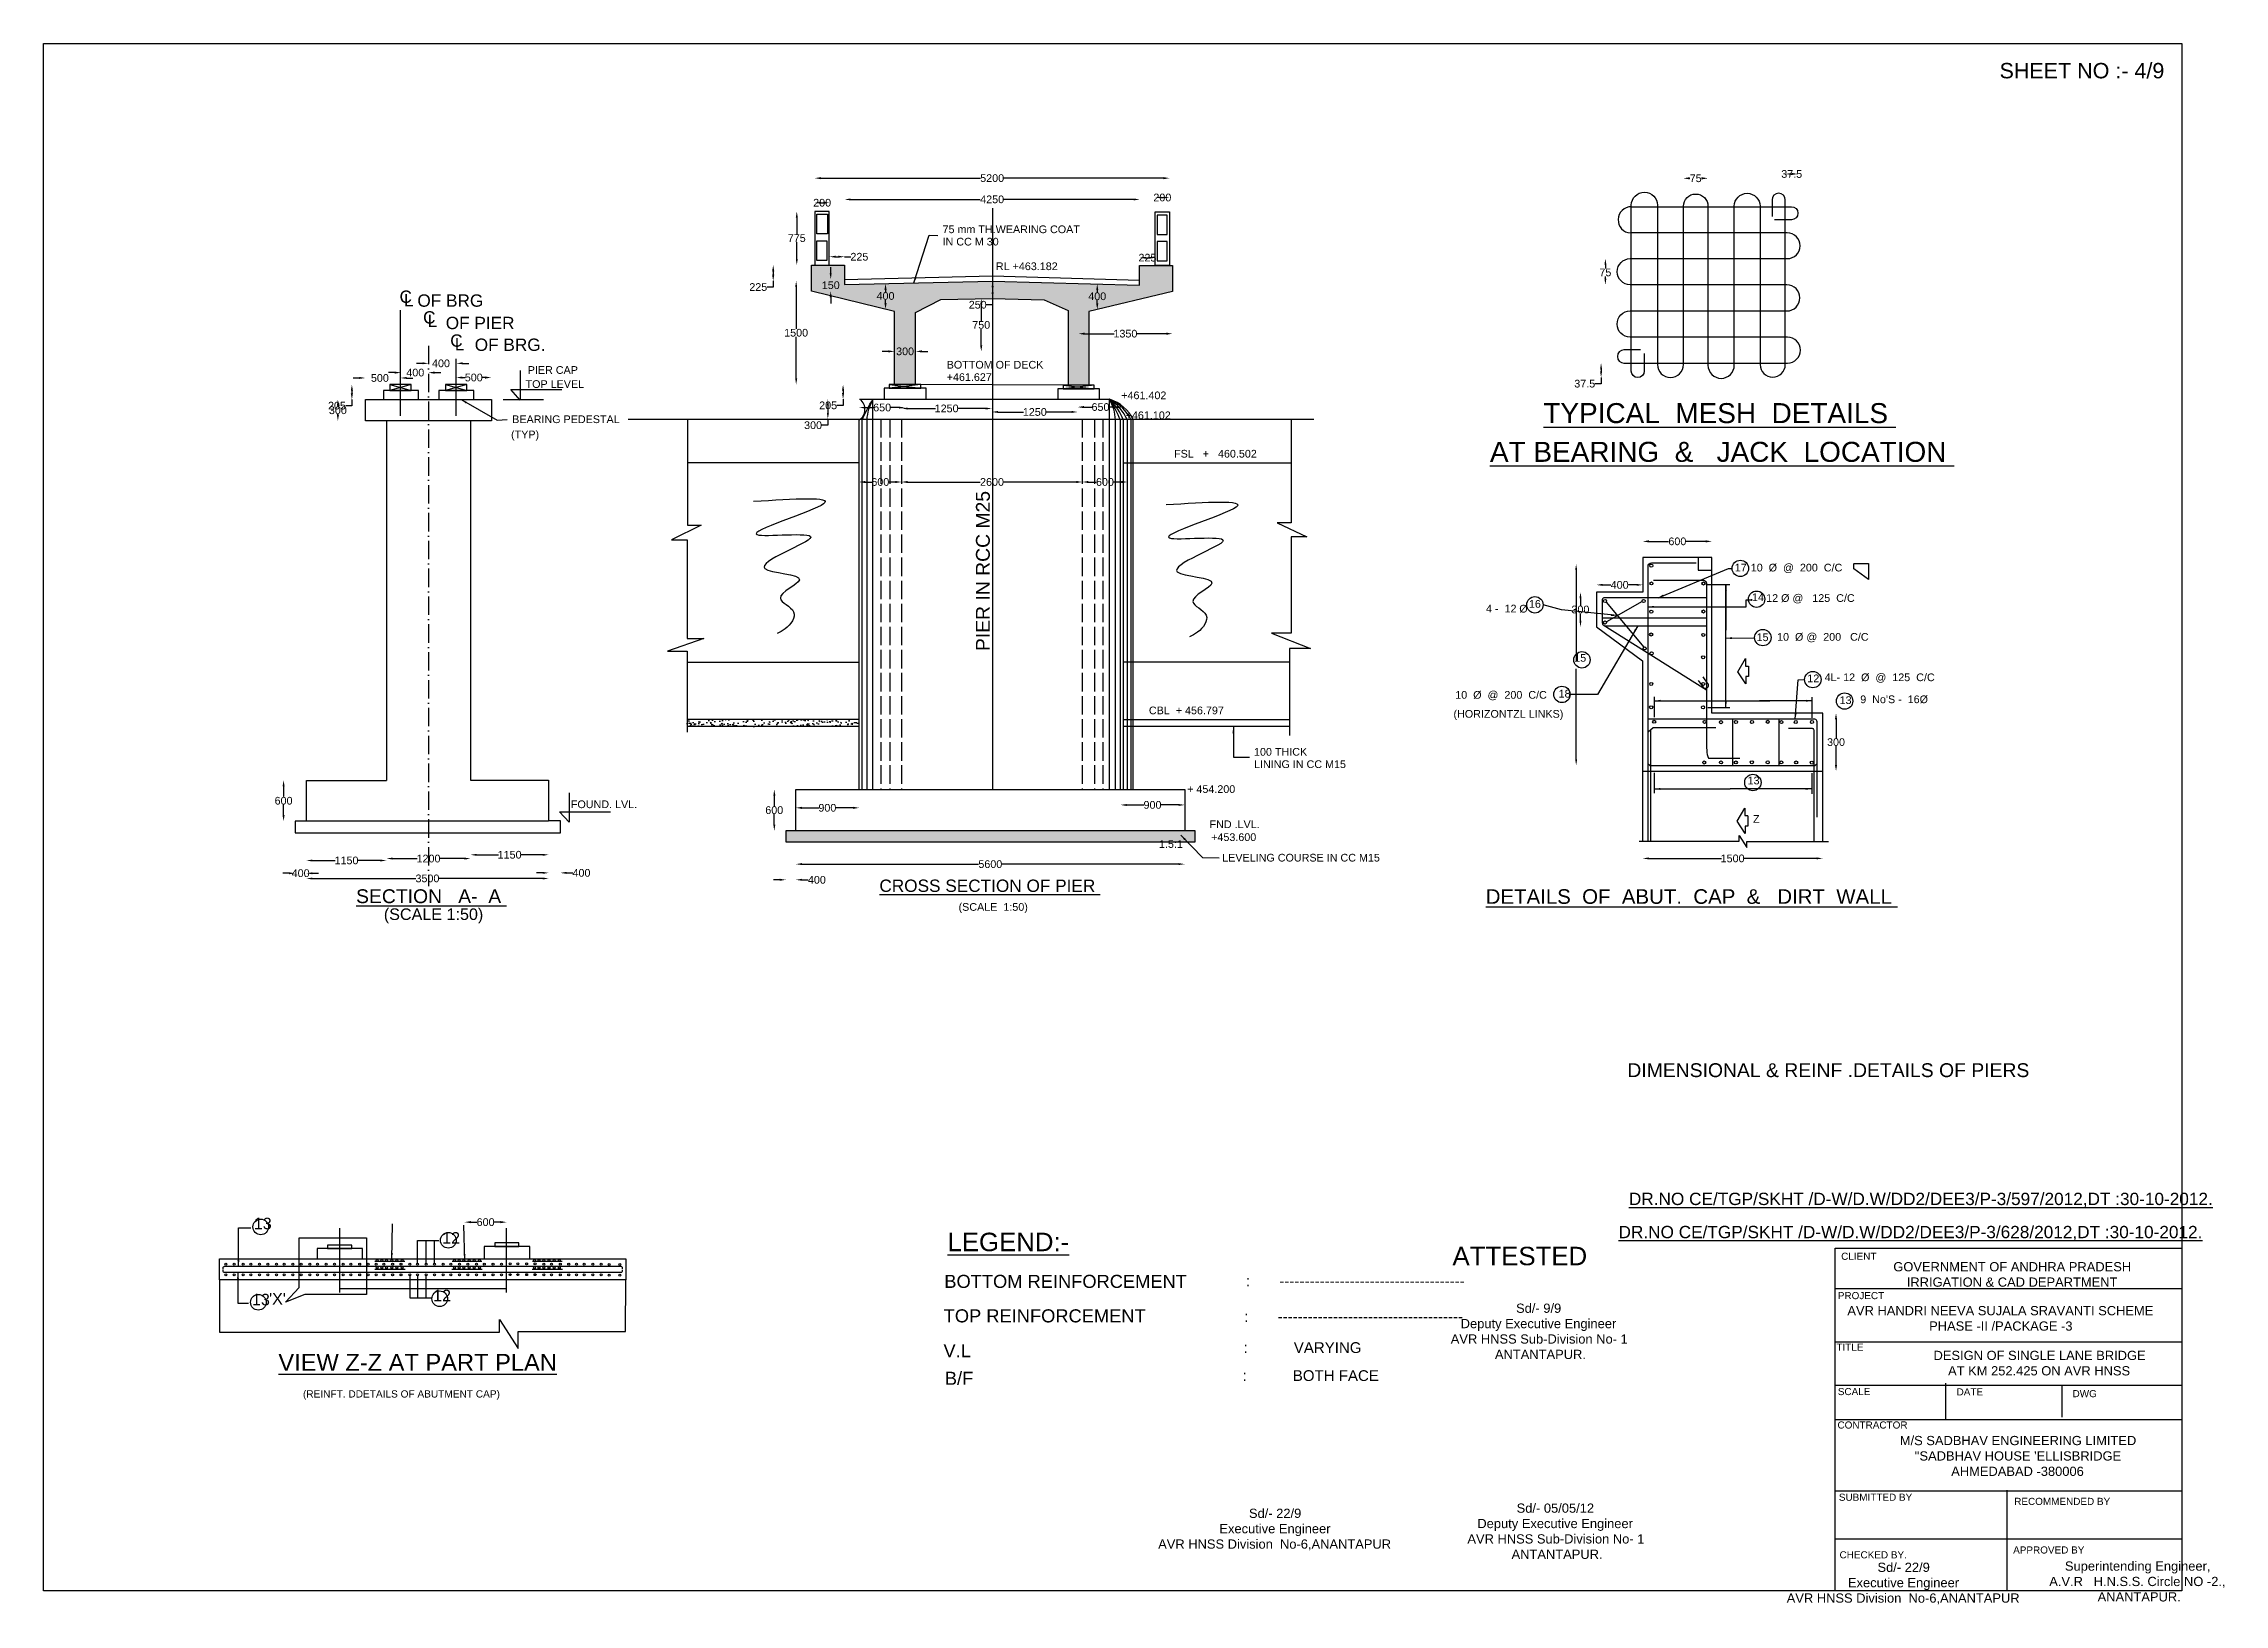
# Model space of a CAD drawing. Header units: inches. Extents: x 24360 to 25777, y 981 to 1995.
import ezdxf

# ---------------------------------------------------------------- set-up
doc = ezdxf.new("R2010")
doc.units = ezdxf.units.IN
doc.header["$MEASUREMENT"] = 0
doc.linetypes.add('ACAD_ISO02W100', pattern=[15, 12, -3])
doc.linetypes.add('ACAD_ISO10W100', pattern=[18, 12, -3, 0, -3])
for name, color, linetype in [('DIMENSION', 7, 'Continuous'), ('DIMENSIONS', 255, 'Continuous'), ('TEXT', 1, 'Continuous')]:
    doc.layers.add(name, color=color, linetype=linetype)
doc.styles.get("Standard").update_dxf_attribs({"font": 'arial.ttf', "height": 5})
doc.dimstyles.get("Standard").update_dxf_attribs({"dimtxt": 5, "dimasz": 4, "dimexe": 0.18, "dimexo": 0.0625, "dimgap": 0.09, "dimtad": 0, "dimtih": 1, "dimtoh": 1, "dimdec": 4, "dimzin": 0, "dimdsep": 46, "dimtxsty": 'Standard', "dimcen": 0.09, "dimse1": 1, "dimse2": 1, "dimadec": 0, "dimazin": 0, "dimtfac": 1, "dimtdec": 4, "dimtofl": 0, "dimtmove": 0, "dimatfit": 3, "dimfxl": 1, "dimtolj": 1, "dimtzin": 0, "dimarcsym": 0})
pattern_1 = [(50, (0, 0), (7.1726018, -0.6275213), [0.75, -8.25]), (355, (0, 0), (-1.3875133, 7.5219213), [0.6, -6.6]), (100.4514, (0.598, -0.052), (5.7850938, 6.8943954), [0.637402, -7.0114211]), (46.1842, (0, 2), (10.6724105, -1.65519), [1.125, -12.375]), (96.6356, (0.889, 1.862), (9.346627, 9.7411787), [0.956103, -10.51713]), (351.1842, (0, 2), (9.3466195, 9.741186), [0.9, -9.9]), (21, (1, 1.5), (5.9690705, -4.0261889), [0.75, -8.25]), (326, (1, 1.5), (2.4331533, 7.2515005), [0.6, -6.6]), (71.4514, (1.4974, 1.1645), (8.4022263, 3.225305), [0.637402, -7.0114211]), (37.5, (0, 0), (0.12159855, 3.32893854), [0, -6.52, 0, -6.7, 0, -6.625]), (7.5, (0, 0), (2.63069537, 3.9441171), [0, -3.82, 0, -6.37, 0, -2.525]), (327.5, (-2.23, 0), (5.33822436, -0.22554872), [0, -2.5, 0, -7.8, 0, -10.35]), (317.5, (-3.23, 0), (5.8318617, 1.0010498), [0, -3.25, 0, -5.18, 0, -7.35])]

msp = doc.modelspace()

# ---------------------------------------------------------------- texts
at = {"layer": 'DIMENSION', "color": 0, "char_height": 6, "width": 188.9045003, "attachment_point": 1}
for s, insert in [('\\pi80.148;Sd/- 9/9\\P\\pi44.164;Deputy Executive Engineer  \\P\\pi37.694;AVR HNSS Sub-Division No- 1\\P\\pi64.08; ANTANTAPUR.', (25236.92541, 1176.05778)), ('\\pi77.817;Sd/- 22/9\\P\\pi58.616;Executive Engineer  \\P\\pi18.818;AVR HNSS Division  No-6,ANANTAPUR ', (25065.66647, 1042.75345)), ('\\pi69.697;Sd/- 05/05/12 \\P\\pi44.164;Deputy Executive Engineer  \\P\\pi37.694;AVR HNSS Sub-Division No- 1\\P\\pi64.08; ANTANTAPUR.', (25247.7482, 1046.11339)), ('\\pi77.817;Sd/- 22/9\\P\\pi58.616;Executive Engineer  \\P\\pi18.818;AVR HNSS Division  No-6,ANANTAPUR ', (25474.13878, 1007.65591)), ('\\pi94.452;\\P\\pi47.713;Superintending Engineer,\\P\\pi37.538;A.V.R   H.N.S.S. Circle NO -2.,\\P\\pi66.64; ANANTAPUR.', (25626.05116, 1018.45155))]:
    msp.add_mtext(s, dxfattribs=dict(at, insert=insert))
at = {"layer": 'DIMENSIONS', "color": 0}
for s, height, p in [('SHEET NO :- 4/9', 10, (25631.26446, 1972.48975)), ('%%UDR.NO CE/TGP/SKHT /D-W/D.W/DD2/DEE3/P-3/597/2012,DT :30-10-2012.', 8, (25390.40914, 1240.12024)), ('%%UDR.NO CE/TGP/SKHT /D-W/D.W/DD2/DEE3/P-3/628/2012,DT :30-10-2012.', 8, (25383.66481, 1218.57797)), ('ATTESTED   ', 12, (25275.75198, 1200.99098))]:
    msp.add_text(s, height=height, dxfattribs=at).set_placement(p)
at = {"layer": 'TEXT', "color": 0}
for s, height, p in [('75 mm TH.WEARING COAT', 5, (24944.35941, 1871.86528)), ('IN CC M 30 ', 5, (24944.35941, 1863.83322)), ('RL +463.182', 5, (24979.00582, 1847.83385)), ('C', 8, (24591.45415, 1826.54422)), ('L', 8, (24594.41453, 1824.27658)), ('OF BRG', 8, (24603.05719, 1824.03164)), ('C', 8, (24606.77396, 1813.10983)), ('L', 8, (24609.73433, 1810.84219)), ('OF PIER ', 8, (24621.49534, 1809.47383)), ('C', 8, (24624.40827, 1798.02367)), ('L', 8, (24627.36865, 1795.75603)), ('OF BRG.', 8, (24640.33493, 1795.33035)), ('BOTTOM OF DECK', 5, (24947.04827, 1783.82104)), ('TOP LEVEL', 5, (24673.36699, 1771.25294)), ('PIER CAP ', 5, (24674.78106, 1780.40703)), ('+461.627', 5, (24947.04827, 1775.78898)), ('+461.402', 5, (25060.48866, 1763.92274)), ('%%UTYPICAL  MESH  DETAILS ', 13, (25334.80598, 1748.37887)), ('(TYP)', 5, (24663.94555, 1738.49421)), ('BEARING PEDESTAL', 5, (24664.68424, 1748.39408)), ('+461.102', 5, (25063.34578, 1750.95324)), ('FSL   +   460.502', 5, (25094.82013, 1725.98172)), ('%%UAT BEARING  &   JACK  LOCATION ', 13, (25300.10277, 1723.21067)), ('17', 5, (25459.20212, 1652.01232)), ('10  Ø  @  200  C/C', 5, (25469.60595, 1651.96347)), ('4 -  12 ', 5, (25297.55846, 1625.31114)), ('Ø', 5, (25319.17303, 1625.25286)), ('16', 5, (25325.43918, 1628.37772)), ('14', 5, (25470.42454, 1632.70763)), ('12 Ø @   125  C/C', 5, (25479.59148, 1632.17172)), ('15', 5, (25473.38343, 1606.68413)), ('10  Ø @  200   C/C', 5, (25486.69391, 1606.92933)), ('15', 5, (25354.87653, 1593.2896)), ('10  Ø  @  200  C/C', 5, (25277.56594, 1569.23183)), ('18', 5, (25344.73753, 1570.01468)), ('12', 5, (25506.35608, 1579.95786)), ('4L- 12  Ø  @  125  C/C', 5, (25517.60784, 1580.65227)), ('CBL  + 456.797', 5, (25078.45765, 1559.12843)), ('(HORIZONTZL LINKS)', 5, (25276.39979, 1556.88487)), ('13', 5, (25527.35636, 1565.78904)), ("9  No'S -  16Ø", 5, (25540.75458, 1566.34421)), ('100 THICK ', 5, (25146.76889, 1532.21157)), ('LINING IN CC M15 ', 5, (25146.76889, 1524.17951)), ('13', 5, (25467.55272, 1513.56441)), ('FOUND. LVL.', 5, (24702.8128, 1498.12313)), ('+ 454.200', 5, (25103.31605, 1507.996)), ('FND .LVL.', 5, (25117.86177, 1485.11109)), ('Z', 5, (25471.08665, 1488.57791)), ('1.5:1', 5, (25085.01539, 1472.28801)), ('+453.600', 5, (25118.91068, 1476.75511)), ('LEVELING COURSE IN CC M15  ', 5, (25126.11396, 1463.40538)), ('%%UCROSS SECTION OF PIER ', 8, (24903.30168, 1443.67241)), ('%%USECTION   A-  A ', 9, (24563.22735, 1436.35779)), ('(SCALE 1:50)', 7.5, (24581.25661, 1425.41284)), ('(SCALE  1:50)', 5, (24954.77344, 1431.38258)), ('%%UDETAILS  OF  ABUT.  CAP  &   DIRT  WALL ', 9.5, (25297.34523, 1435.90872)), ('DIMENSIONAL & REINF .DETAILS OF PIERS', 9, (25389.39239, 1323.28175)), ('13', 7.5, (24496.74138, 1224.37108)), ('12', 7.5, (24619.14747, 1214.99147)), ('%%ULEGEND:-', 12, (24947.54418, 1210.12693)), ('CLIENT ', 4.620439, (25528.34966, 1204.50685)), ('BOTTOM REINFORCEMENT', 8.5, (24945.51465, 1186.24748)), (':       -------------------------------------', 7, (25141.57073, 1187.25578)), ('13', 7.5, (24495.5668, 1174.91451)), ("'X'", 7.5, (24506.65134, 1175.40195)), ('12', 7.5, (24613.25785, 1177.56626)), ('PROJECT ', 4.620439, (25526.17946, 1178.94268)), ('TOP REINFORCEMENT ', 8.5, (24945.10047, 1163.84208)), (':       -------------------------------------', 7, (25140.44938, 1164.17799)), ('V.L', 8.5, (24944.95048, 1141.18495)), (':           VARYING', 7, (25140.01726, 1143.95377)), ('TITLE ', 4.620439, (25525.27618, 1145.43849)), ('%%UVIEW Z-Z AT PART PLAN', 11, (24512.71666, 1132.37462)), ('(REINFT. DDETAILS OF ABUTMENT CAP)', 4.7, (24528.69564, 1114.99555)), ('B/F', 8.5, (24945.85387, 1123.2746)), (':           BOTH FACE ', 7, (25139.36676, 1125.75381)), ('SCALE ', 4.620439, (25526.17946, 1116.57059)), ('DATE ', 4.620439, (25603.35491, 1116.34517)), ('DWG', 4.620439, (25678.72647, 1115.21753)), ('CONTRACTOR', 4.620439, (25525.94806, 1094.84019)), ('SUBMITTED BY ', 4.6204387, (25526.84955, 1047.8879)), ('RECOMMENDED BY', 4.6204387, (25640.80929, 1045.18178)), ('CHECKED BY.', 4.6204387, (25527.30164, 1010.45024)), ('APPROVED BY ', 4.6204387, (25640.13205, 1013.60775))]:
    msp.add_text(s, height=height, dxfattribs=at).set_placement(p)
msp.add_text('PIER IN RCC M25', height=9, rotation=90, dxfattribs=at).set_placement((24975.06385, 1600.19537))
at = {"layer": 'TEXT', "color": 0, "char_height": 6, "attachment_point": 1}
for s, insert, width in [('\\pi13.897;GOVERNMENT OF ANDHRA PRADESH  \\P\\pi22.662;IRRIGATION & CAD DEPARTMENT ', (25548.32544, 1203.02648), 181.2891824), ('\\pi7.8707;AVR HANDRI NEEVA SUJALA SRAVANTI SCHEME  \\P\\pi61.021;PHASE -II /PACKAGE -3', (25524.51228, 1174.47118), 214.1752725), ('\\pi22.259;DESIGN OF SINGLE LANE BRIDGE  \\P\\pi31.703;AT KM 252.425 ON AVR HNSS', (25566.12121, 1145.37787), 181.2891824), ("\\pi14.331;M/S SADBHAV ENGINEERING LIMITED  \\P\\pi23.906;''SADBHAV HOUSE 'ELLISBRIDGE  \\P\\pi47.744;AHMEDABAD -380006", (25552.12529, 1090.04357), 181.2891824)]:
    msp.add_mtext(s, dxfattribs=dict(at, insert=insert, width=width))

# ---------------------------------------------------------------- blocks, each defined once
blk = doc.blocks.new('*D1')
at = {"layer": 'Defpoints', "color": 0, "transparency": 16777216}
for p in [(24610.2, 1781.2), (24592.3, 1763.7), (24610.2, 1763.7)]:
    blk.add_point(p, dxfattribs=at)
at = {"layer": 'DIMENSIONS', "color": 0, "lineweight": -2, "transparency": 16777216}
for p, q in [((24588.3, 1781.2), (24584.3, 1781.2)), ((24614.2, 1781.2), (24618.2, 1781.2))]:
    blk.add_line(p, q, dxfattribs=at)
at = {"layer": 'DIMENSIONS', "color": 0, "transparency": 16777216}
for points in [[(24588.3, 1781.9), (24588.3, 1780.5), (24592.3, 1781.2)], [(24614.2, 1781.9), (24614.2, 1780.5), (24610.2, 1781.2)]]:
    blk.add_solid(points, dxfattribs=at)
at = {"layer": 'DIMENSIONS', "color": 0, "transparency": 16777216, "insert": (24601.7, 1781.2), "char_height": 5, "attachment_point": 5}
blk.add_mtext('\\A1;400', dxfattribs=at)
blk = doc.blocks.new('*D2')
at = {"layer": 'Defpoints', "color": 0, "transparency": 16777216}
for p in [(24592.1, 1777.7), (24569.3, 1763.7), (24592.1, 1763.7)]:
    blk.add_point(p, dxfattribs=at)
at = {"layer": 'DIMENSIONS', "color": 0, "lineweight": -2, "transparency": 16777216}
for p, q in [((24565.3, 1777.7), (24561.3, 1777.7)), ((24596.1, 1777.7), (24600.1, 1777.7))]:
    blk.add_line(p, q, dxfattribs=at)
at = {"layer": 'DIMENSIONS', "color": 0, "transparency": 16777216}
for points in [[(24565.3, 1778.4), (24565.3, 1777.1), (24569.3, 1777.7)], [(24596.1, 1778.4), (24596.1, 1777.1), (24592.1, 1777.7)]]:
    blk.add_solid(points, dxfattribs=at)
at = {"layer": 'DIMENSIONS', "color": 0, "transparency": 16777216, "insert": (24578.7, 1777.7), "char_height": 5, "attachment_point": 5}
blk.add_mtext('\\A1;500', dxfattribs=at)
blk = doc.blocks.new('*D3')
at = {"layer": 'Defpoints', "color": 0, "transparency": 16777216}
for p in [(24628.4, 1787.2), (24610.4, 1763.7), (24628.4, 1763.7)]:
    blk.add_point(p, dxfattribs=at)
at = {"layer": 'DIMENSIONS', "color": 0, "lineweight": -2, "transparency": 16777216}
for p, q in [((24606.4, 1787.2), (24602.4, 1787.2)), ((24632.4, 1787.2), (24636.4, 1787.2))]:
    blk.add_line(p, q, dxfattribs=at)
at = {"layer": 'DIMENSIONS', "color": 0, "transparency": 16777216}
for points in [[(24606.4, 1787.9), (24606.4, 1786.6), (24610.4, 1787.2)], [(24632.4, 1787.9), (24632.4, 1786.6), (24628.4, 1787.2)]]:
    blk.add_solid(points, dxfattribs=at)
at = {"layer": 'DIMENSIONS', "color": 0, "transparency": 16777216, "insert": (24618.4, 1787.2), "char_height": 5, "attachment_point": 5}
blk.add_mtext('\\A1;400', dxfattribs=at)
blk = doc.blocks.new('*D4')
at = {"layer": 'Defpoints', "color": 0, "transparency": 16777216}
for p in [(24651.1, 1778), (24628.3, 1763.7), (24651.1, 1763.7)]:
    blk.add_point(p, dxfattribs=at)
at = {"layer": 'DIMENSIONS', "color": 0, "lineweight": -2, "transparency": 16777216}
for p, q in [((24632.3, 1778), (24634.1, 1778)), ((24647.1, 1778), (24645.3, 1778))]:
    blk.add_line(p, q, dxfattribs=at)
at = {"layer": 'DIMENSIONS', "color": 0, "transparency": 16777216}
for points in [[(24632.3, 1778.7), (24632.3, 1777.3), (24628.3, 1778)], [(24647.1, 1778.7), (24647.1, 1777.3), (24651.1, 1778)]]:
    blk.add_solid(points, dxfattribs=at)
at = {"layer": 'DIMENSIONS', "color": 0, "transparency": 16777216, "insert": (24639.7, 1778), "char_height": 5, "attachment_point": 5}
blk.add_mtext('\\A1;500', dxfattribs=at)
blk = doc.blocks.new('*D5')
at = {"layer": 'Defpoints', "color": 0, "transparency": 16777216}
for p in [(24585.2, 1773.4), (24560.5, 1763.7), (24585.2, 1763.7)]:
    blk.add_point(p, dxfattribs=at)
at = {"layer": 'DIMENSIONS', "color": 0, "lineweight": -2, "transparency": 16777216}
for p, q in [((24560.5, 1759.7), (24556.5, 1759.7)), ((24560.5, 1769.4), (24560.5, 1767.7)), ((24560.5, 1763.7), (24560.5, 1759.7))]:
    blk.add_line(p, q, dxfattribs=at)
at = {"layer": 'DIMENSIONS', "color": 0, "transparency": 16777216}
for points in [[(24559.8, 1769.4), (24561.2, 1769.4), (24560.5, 1773.4)], [(24559.8, 1767.7), (24561.2, 1767.7), (24560.5, 1763.7)]]:
    blk.add_solid(points, dxfattribs=at)
at = {"layer": 'DIMENSIONS', "color": 0, "transparency": 16777216, "insert": (24550.8, 1759.7), "char_height": 5, "attachment_point": 5}
blk.add_mtext('\\A1;205', dxfattribs=at)
blk = doc.blocks.new('*D6')
at = {"layer": 'Defpoints', "color": 0, "transparency": 16777216}
for p in [(24569.3, 1763.7), (24551.4, 1749.8), (24569.3, 1749.8)]:
    blk.add_point(p, dxfattribs=at)
at = {"layer": 'DIMENSIONS', "color": 0, "lineweight": -2, "transparency": 16777216}
for p, q in [((24551.4, 1759.7), (24551.4, 1759.4)), ((24551.4, 1753.8), (24551.4, 1754.1))]:
    blk.add_line(p, q, dxfattribs=at)
at = {"layer": 'DIMENSIONS', "color": 0, "transparency": 16777216}
for points in [[(24550.7, 1759.7), (24552.1, 1759.7), (24551.4, 1763.7)], [(24550.7, 1753.8), (24552.1, 1753.8), (24551.4, 1749.8)]]:
    blk.add_solid(points, dxfattribs=at)
at = {"layer": 'DIMENSIONS', "color": 0, "transparency": 16777216, "insert": (24551.4, 1756.7), "char_height": 5, "attachment_point": 5}
blk.add_mtext('\\A1;300', dxfattribs=at)
blk = doc.blocks.new('*D7')
at = {"layer": 'Defpoints', "color": 0, "transparency": 16777216}
for p in [(24530.9, 1516.2), (24516.1, 1489.7), (24530.9, 1489.7)]:
    blk.add_point(p, dxfattribs=at)
at = {"layer": 'DIMENSIONS', "color": 0, "lineweight": -2, "transparency": 16777216}
for p, q in [((24516.1, 1512.2), (24516.1, 1505.6)), ((24516.1, 1493.7), (24516.1, 1500.3))]:
    blk.add_line(p, q, dxfattribs=at)
at = {"layer": 'DIMENSIONS', "color": 0, "transparency": 16777216}
for points in [[(24515.4, 1512.2), (24516.8, 1512.2), (24516.1, 1516.2)], [(24515.4, 1493.7), (24516.8, 1493.7), (24516.1, 1489.7)]]:
    blk.add_solid(points, dxfattribs=at)
at = {"layer": 'DIMENSIONS', "color": 0, "transparency": 16777216, "insert": (24516.1, 1502.9), "char_height": 5, "attachment_point": 5}
blk.add_mtext('\\A1;600', dxfattribs=at)
blk = doc.blocks.new('*D8')
at = {"layer": 'Defpoints', "color": 0, "transparency": 16777216}
for p in [(24583, 1516.2), (24530.9, 1489.7), (24583, 1464.1)]:
    blk.add_point(p, dxfattribs=at)
at = {"layer": 'DIMENSIONS', "color": 0, "lineweight": -2, "transparency": 16777216}
for p, q in [((24534.9, 1464.1), (24549.6, 1464.1)), ((24579, 1464.1), (24564.3, 1464.1))]:
    blk.add_line(p, q, dxfattribs=at)
at = {"layer": 'DIMENSIONS', "color": 0, "transparency": 16777216}
for points in [[(24534.9, 1464.7), (24534.9, 1463.4), (24530.9, 1464.1)], [(24579, 1464.7), (24579, 1463.4), (24583, 1464.1)]]:
    blk.add_solid(points, dxfattribs=at)
at = {"layer": 'DIMENSIONS', "color": 0, "transparency": 16777216, "insert": (24557, 1464.1), "char_height": 5, "attachment_point": 5}
blk.add_mtext('\\A1;1150', dxfattribs=at)
blk = doc.blocks.new('*D9')
at = {"layer": 'Defpoints', "color": 0, "transparency": 16777216}
for p in [(24583, 1516.2), (24637.6, 1516.3), (24637.6, 1465.3)]:
    blk.add_point(p, dxfattribs=at)
at = {"layer": 'DIMENSIONS', "color": 0, "lineweight": -2, "transparency": 16777216}
for p, q in [((24587, 1465.3), (24603, 1465.3)), ((24633.6, 1465.3), (24617.6, 1465.3))]:
    blk.add_line(p, q, dxfattribs=at)
at = {"layer": 'DIMENSIONS', "color": 0, "transparency": 16777216}
for points in [[(24587, 1466), (24587, 1464.7), (24583, 1465.3)], [(24633.6, 1466), (24633.6, 1464.7), (24637.6, 1465.3)]]:
    blk.add_solid(points, dxfattribs=at)
at = {"layer": 'DIMENSIONS', "color": 0, "transparency": 16777216, "insert": (24610.3, 1465.3), "char_height": 5, "attachment_point": 5}
blk.add_mtext('\\A1;1200', dxfattribs=at)
blk = doc.blocks.new('*D10')
at = {"layer": 'Defpoints', "color": 0, "transparency": 16777216}
for p in [(24637.6, 1516.3), (24688.4, 1516.3), (24688.4, 1467.8)]:
    blk.add_point(p, dxfattribs=at)
at = {"layer": 'DIMENSIONS', "color": 0, "lineweight": -2, "transparency": 16777216}
for p, q in [((24641.6, 1467.8), (24655.7, 1467.8)), ((24684.4, 1467.8), (24670.3, 1467.8))]:
    blk.add_line(p, q, dxfattribs=at)
at = {"layer": 'DIMENSIONS', "color": 0, "transparency": 16777216}
for points in [[(24641.6, 1468.4), (24641.6, 1467.1), (24637.6, 1467.8)], [(24684.4, 1468.4), (24684.4, 1467.1), (24688.4, 1467.8)]]:
    blk.add_solid(points, dxfattribs=at)
at = {"layer": 'DIMENSIONS', "color": 0, "transparency": 16777216, "insert": (24663, 1467.8), "char_height": 5, "attachment_point": 5}
blk.add_mtext('\\A1;1150', dxfattribs=at)
blk = doc.blocks.new('*D11')
at = {"layer": 'Defpoints', "color": 0, "transparency": 16777216}
for p in [(24530.9, 1489.7), (24688.4, 1489.7), (24688.4, 1452.4)]:
    blk.add_point(p, dxfattribs=at)
at = {"layer": 'DIMENSIONS', "color": 0, "lineweight": -2, "transparency": 16777216}
for p, q in [((24534.9, 1452.4), (24602.1, 1452.4)), ((24684.4, 1452.4), (24617.2, 1452.4))]:
    blk.add_line(p, q, dxfattribs=at)
at = {"layer": 'DIMENSIONS', "color": 0, "transparency": 16777216}
for points in [[(24534.9, 1453), (24534.9, 1451.7), (24530.9, 1452.4)], [(24684.4, 1453), (24684.4, 1451.7), (24688.4, 1452.4)]]:
    blk.add_solid(points, dxfattribs=at)
at = {"layer": 'DIMENSIONS', "color": 0, "transparency": 16777216, "insert": (24609.6, 1452.4), "char_height": 5, "attachment_point": 5}
blk.add_mtext('\\A1;3500', dxfattribs=at)
blk = doc.blocks.new('*D12')
at = {"layer": 'Defpoints', "color": 0, "transparency": 16777216}
for p in [(24523.6, 1489.7), (24530.9, 1489.7), (24530.9, 1455.8)]:
    blk.add_point(p, dxfattribs=at)
at = {"layer": 'DIMENSIONS', "color": 0, "lineweight": -2, "transparency": 16777216}
for p, q in [((24519.6, 1455.8), (24515.6, 1455.8)), ((24534.9, 1455.8), (24538.9, 1455.8))]:
    blk.add_line(p, q, dxfattribs=at)
at = {"layer": 'DIMENSIONS', "color": 0, "transparency": 16777216}
for points in [[(24519.6, 1456.4), (24519.6, 1455.1), (24523.6, 1455.8)], [(24534.9, 1456.4), (24534.9, 1455.1), (24530.9, 1455.8)]]:
    blk.add_solid(points, dxfattribs=at)
at = {"layer": 'DIMENSIONS', "color": 0, "transparency": 16777216, "insert": (24527.2, 1455.8), "char_height": 5, "attachment_point": 5}
blk.add_mtext('\\A1;400', dxfattribs=at)
blk = doc.blocks.new('*D13')
at = {"layer": 'Defpoints', "color": 0, "transparency": 16777216}
for p in [(24688.4, 1489.7), (24696, 1489.9), (24696, 1456)]:
    blk.add_point(p, dxfattribs=at)
at = {"layer": 'DIMENSIONS', "color": 0, "lineweight": -2, "transparency": 16777216}
for p, q in [((24684.4, 1456), (24680.4, 1456)), ((24700, 1456), (24704, 1456))]:
    blk.add_line(p, q, dxfattribs=at)
at = {"layer": 'DIMENSIONS', "color": 0, "transparency": 16777216}
for points in [[(24684.4, 1456.7), (24684.4, 1455.4), (24688.4, 1456)], [(24700, 1456.7), (24700, 1455.4), (24696, 1456)]]:
    blk.add_solid(points, dxfattribs=at)
at = {"layer": 'DIMENSIONS', "color": 0, "transparency": 16777216, "insert": (24709.7, 1456), "char_height": 5, "attachment_point": 5}
blk.add_mtext('\\A1;400', dxfattribs=at)
blk = doc.blocks.new('*D14')
at = {"layer": 'Defpoints', "color": 0, "transparency": 16777216}
for p in [(24861.4, 1886), (24870.8, 1891.6), (24870.8, 1886)]:
    blk.add_point(p, dxfattribs=at)
at = {"layer": 'DIMENSIONS', "color": 0, "lineweight": -2, "transparency": 16777216}
blk.add_line((24865.4, 1891.6), (24866.8, 1891.6), dxfattribs=at)
at = {"layer": 'DIMENSIONS', "color": 0, "transparency": 16777216}
for points in [[(24865.4, 1892.3), (24865.4, 1890.9), (24861.4, 1891.6)], [(24866.8, 1892.3), (24866.8, 1890.9), (24870.8, 1891.6)]]:
    blk.add_solid(points, dxfattribs=at)
at = {"layer": 'DIMENSIONS', "color": 0, "transparency": 16777216, "insert": (24866.1, 1891.6), "char_height": 5, "attachment_point": 5}
blk.add_mtext('\\A1;200', dxfattribs=at)
blk = doc.blocks.new('*D15')
at = {"layer": 'Defpoints', "color": 0, "transparency": 16777216}
for p in [(24870.8, 1851.1), (24880.7, 1856.5), (24880.7, 1851.1)]:
    blk.add_point(p, dxfattribs=at)
at = {"layer": 'DIMENSIONS', "color": 0, "lineweight": -2, "transparency": 16777216}
for p, q in [((24874.8, 1856.5), (24876.7, 1856.5)), ((24880.7, 1856.5), (24884.7, 1856.5))]:
    blk.add_line(p, q, dxfattribs=at)
at = {"layer": 'DIMENSIONS', "color": 0, "transparency": 16777216}
for points in [[(24874.8, 1857.2), (24874.8, 1855.9), (24870.8, 1856.5)], [(24876.7, 1857.2), (24876.7, 1855.9), (24880.7, 1856.5)]]:
    blk.add_solid(points, dxfattribs=at)
at = {"layer": 'DIMENSIONS', "color": 0, "transparency": 16777216, "insert": (24890.3, 1856.5), "char_height": 5, "attachment_point": 5}
blk.add_mtext('\\A1;225', dxfattribs=at)
blk = doc.blocks.new('*D16')
at = {"layer": 'Defpoints', "color": 0, "transparency": 16777216}
for p in [(24859.1, 1834.2), (24871.7, 1841.8), (24880.7, 1841.8)]:
    blk.add_point(p, dxfattribs=at)
at = {"layer": 'DIMENSIONS', "color": 0, "lineweight": -2, "transparency": 16777216}
for p, q in [((24871.7, 1845.8), (24871.7, 1849.8)), ((24871.7, 1830.2), (24871.7, 1826.2))]:
    blk.add_line(p, q, dxfattribs=at)
at = {"layer": 'DIMENSIONS', "color": 0, "transparency": 16777216}
for points in [[(24871, 1845.8), (24872.3, 1845.8), (24871.7, 1841.8)], [(24871, 1830.2), (24872.3, 1830.2), (24871.7, 1834.2)]]:
    blk.add_solid(points, dxfattribs=at)
at = {"layer": 'DIMENSIONS', "color": 0, "transparency": 16777216, "insert": (24871.7, 1838), "char_height": 5, "attachment_point": 5}
blk.add_mtext('\\A1;150', dxfattribs=at)
blk = doc.blocks.new('*D17')
at = {"layer": 'Defpoints', "color": 0, "transparency": 16777216}
for p in [(24906.9, 1839), (24907.3, 1822.4), (24907.4, 1822.4)]:
    blk.add_point(p, dxfattribs=at)
at = {"layer": 'DIMENSIONS', "color": 0, "lineweight": -2, "transparency": 16777216}
for p, q in [((24907.3, 1835), (24907.3, 1833.7)), ((24907.3, 1826.4), (24907.3, 1828.4))]:
    blk.add_line(p, q, dxfattribs=at)
at = {"layer": 'DIMENSIONS', "color": 0, "transparency": 16777216}
for points in [[(24906.6, 1835), (24908, 1835), (24907.3, 1839)], [(24906.6, 1826.4), (24908, 1826.4), (24907.3, 1822.4)]]:
    blk.add_solid(points, dxfattribs=at)
at = {"layer": 'DIMENSIONS', "color": 0, "transparency": 16777216, "insert": (24907.3, 1831), "char_height": 5, "attachment_point": 5}
blk.add_mtext('\\A1;400', dxfattribs=at)
blk = doc.blocks.new('*D18')
at = {"layer": 'Defpoints', "color": 0, "transparency": 16777216}
for p in [(24913.1, 1795), (24926.9, 1795), (24926.9, 1795)]:
    blk.add_point(p, dxfattribs=at)
at = {"layer": 'DIMENSIONS', "color": 0, "lineweight": -2, "transparency": 16777216}
for p, q in [((24909.1, 1795), (24905.1, 1795)), ((24930.9, 1795), (24934.9, 1795))]:
    blk.add_line(p, q, dxfattribs=at)
at = {"layer": 'DIMENSIONS', "color": 0, "transparency": 16777216}
for points in [[(24909.1, 1795.7), (24909.1, 1794.3), (24913.1, 1795)], [(24930.9, 1795.7), (24930.9, 1794.3), (24926.9, 1795)]]:
    blk.add_solid(points, dxfattribs=at)
at = {"layer": 'DIMENSIONS', "color": 0, "transparency": 16777216, "insert": (24920, 1795), "char_height": 5, "attachment_point": 5}
blk.add_mtext('\\A1;300', dxfattribs=at)
blk = doc.blocks.new('*D19')
at = {"layer": 'Defpoints', "color": 0, "transparency": 16777216}
for p in [(25091.8, 1907.6), (24861.4, 1886), (25091.8, 1886)]:
    blk.add_point(p, dxfattribs=at)
at = {"layer": 'DIMENSIONS', "color": 0, "lineweight": -2, "transparency": 16777216}
for p, q in [((24865.4, 1907.6), (24969.1, 1907.6)), ((25087.8, 1907.6), (24984.2, 1907.6))]:
    blk.add_line(p, q, dxfattribs=at)
at = {"layer": 'DIMENSIONS', "color": 0, "transparency": 16777216}
for points in [[(24865.4, 1908.3), (24865.4, 1906.9), (24861.4, 1907.6)], [(25087.8, 1908.3), (25087.8, 1906.9), (25091.8, 1907.6)]]:
    blk.add_solid(points, dxfattribs=at)
at = {"layer": 'DIMENSIONS', "color": 0, "transparency": 16777216, "insert": (24976.6, 1907.6), "char_height": 5, "attachment_point": 5}
blk.add_mtext('\\A1;5200', dxfattribs=at)
blk = doc.blocks.new('*D20')
at = {"layer": 'Defpoints', "color": 0, "transparency": 16777216}
for p in [(25072.5, 1893.8), (24880.7, 1851.1), (25072.5, 1850.8)]:
    blk.add_point(p, dxfattribs=at)
at = {"layer": 'DIMENSIONS', "color": 0, "lineweight": -2, "transparency": 16777216}
for p, q in [((24884.7, 1893.8), (24968.9, 1893.8)), ((25068.5, 1893.8), (24984.2, 1893.8))]:
    blk.add_line(p, q, dxfattribs=at)
at = {"layer": 'DIMENSIONS', "color": 0, "transparency": 16777216}
for points in [[(24884.7, 1894.4), (24884.7, 1893.1), (24880.7, 1893.8)], [(25068.5, 1894.4), (25068.5, 1893.1), (25072.5, 1893.8)]]:
    blk.add_solid(points, dxfattribs=at)
at = {"layer": 'DIMENSIONS', "color": 0, "transparency": 16777216, "insert": (24976.6, 1893.8), "char_height": 5, "attachment_point": 5}
blk.add_mtext('\\A1;4250', dxfattribs=at)
blk = doc.blocks.new('*D21')
at = {"layer": 'Defpoints', "color": 0, "transparency": 16777216}
for p in [(25082.6, 1885.7), (25091.8, 1895), (25091.8, 1886)]:
    blk.add_point(p, dxfattribs=at)
at = {"layer": 'DIMENSIONS', "color": 0, "lineweight": -2, "transparency": 16777216}
blk.add_line((25086.6, 1895), (25087.8, 1895), dxfattribs=at)
at = {"layer": 'DIMENSIONS', "color": 0, "transparency": 16777216}
for points in [[(25086.6, 1895.7), (25086.6, 1894.4), (25082.6, 1895)], [(25087.8, 1895.7), (25087.8, 1894.4), (25091.8, 1895)]]:
    blk.add_solid(points, dxfattribs=at)
at = {"layer": 'DIMENSIONS', "color": 0, "transparency": 16777216, "insert": (25087.2, 1895), "char_height": 5, "attachment_point": 5}
blk.add_mtext('\\A1;200', dxfattribs=at)
blk = doc.blocks.new('*D22')
at = {"layer": 'Defpoints', "color": 0, "transparency": 16777216}
for p in [(25072.5, 1850.8), (25082.6, 1855.9), (25082.6, 1850.8)]:
    blk.add_point(p, dxfattribs=at)
at = {"layer": 'DIMENSIONS', "color": 0, "lineweight": -2, "transparency": 16777216}
blk.add_line((25076.5, 1855.9), (25078.6, 1855.9), dxfattribs=at)
at = {"layer": 'DIMENSIONS', "color": 0, "transparency": 16777216}
for points in [[(25076.5, 1856.5), (25076.5, 1855.2), (25072.5, 1855.9)], [(25078.6, 1856.5), (25078.6, 1855.2), (25082.6, 1855.9)]]:
    blk.add_solid(points, dxfattribs=at)
at = {"layer": 'DIMENSIONS', "color": 0, "transparency": 16777216, "insert": (25077.5, 1855.9), "char_height": 5, "attachment_point": 5}
blk.add_mtext('\\A1;225', dxfattribs=at)
blk = doc.blocks.new('*D23')
at = {"layer": 'Defpoints', "color": 0, "transparency": 16777216}
for p in [(24976.9, 1840.7), (24976.9, 1829.3), (24976.9, 1829.3)]:
    blk.add_point(p, dxfattribs=at)
at = {"layer": 'DIMENSIONS', "color": 0, "lineweight": -2, "transparency": 16777216}
for p, q in [((24976.9, 1836.7), (24976.9, 1833.3)), ((24976.9, 1829.3), (24976.9, 1825.3)), ((24976.9, 1825.3), (24972.9, 1825.3))]:
    blk.add_line(p, q, dxfattribs=at)
at = {"layer": 'DIMENSIONS', "color": 0, "transparency": 16777216}
for points in [[(24976.2, 1836.7), (24977.6, 1836.7), (24976.9, 1840.7)], [(24976.2, 1833.3), (24977.6, 1833.3), (24976.9, 1829.3)]]:
    blk.add_solid(points, dxfattribs=at)
at = {"layer": 'DIMENSIONS', "color": 0, "transparency": 16777216, "insert": (24967.2, 1825.3), "char_height": 5, "attachment_point": 5}
blk.add_mtext('\\A1;250', dxfattribs=at)
blk = doc.blocks.new('*D24')
at = {"layer": 'Defpoints', "color": 0, "transparency": 16777216}
for p in [(24978.6, 1829.3), (24969.5, 1795), (24978.6, 1795)]:
    blk.add_point(p, dxfattribs=at)
at = {"layer": 'DIMENSIONS', "color": 0, "lineweight": -2, "transparency": 16777216}
for p, q in [((24969.5, 1825.3), (24969.5, 1814.8)), ((24969.5, 1799), (24969.5, 1809.5))]:
    blk.add_line(p, q, dxfattribs=at)
at = {"layer": 'DIMENSIONS', "color": 0, "transparency": 16777216}
for points in [[(24968.8, 1825.3), (24970.2, 1825.3), (24969.5, 1829.3)], [(24968.8, 1799), (24970.2, 1799), (24969.5, 1795)]]:
    blk.add_solid(points, dxfattribs=at)
at = {"layer": 'DIMENSIONS', "color": 0, "transparency": 16777216, "insert": (24969.5, 1812.2), "char_height": 5, "attachment_point": 5}
blk.add_mtext('\\A1;750', dxfattribs=at)
blk = doc.blocks.new('*D25')
at = {"layer": 'Defpoints', "color": 0, "transparency": 16777216}
for p in [(25044.6, 1838.8), (25044.9, 1822.2), (25044.9, 1822.2)]:
    blk.add_point(p, dxfattribs=at)
at = {"layer": 'DIMENSIONS', "color": 0, "lineweight": -2, "transparency": 16777216}
for p, q in [((25044.9, 1834.8), (25044.9, 1833.5)), ((25044.9, 1826.2), (25044.9, 1828.2))]:
    blk.add_line(p, q, dxfattribs=at)
at = {"layer": 'DIMENSIONS', "color": 0, "transparency": 16777216}
for points in [[(25044.2, 1834.8), (25045.6, 1834.8), (25044.9, 1838.8)], [(25044.2, 1826.2), (25045.6, 1826.2), (25044.9, 1822.2)]]:
    blk.add_solid(points, dxfattribs=at)
at = {"layer": 'DIMENSIONS', "color": 0, "transparency": 16777216, "insert": (25044.9, 1830.8), "char_height": 5, "attachment_point": 5}
blk.add_mtext('\\A1;400', dxfattribs=at)
blk = doc.blocks.new('*D26')
at = {"layer": 'Defpoints', "color": 0, "transparency": 16777216}
for p in [(25093.8, 1834), (25032.7, 1805.9), (25093.8, 1806.5)]:
    blk.add_point(p, dxfattribs=at)
at = {"layer": 'DIMENSIONS', "color": 0, "lineweight": -2, "transparency": 16777216}
for p, q in [((25036.7, 1806.5), (25055.9, 1806.5)), ((25089.8, 1806.5), (25070.6, 1806.5))]:
    blk.add_line(p, q, dxfattribs=at)
at = {"layer": 'DIMENSIONS', "color": 0, "transparency": 16777216}
for points in [[(25036.7, 1807.2), (25036.7, 1805.8), (25032.7, 1806.5)], [(25089.8, 1807.2), (25089.8, 1805.8), (25093.8, 1806.5)]]:
    blk.add_solid(points, dxfattribs=at)
at = {"layer": 'DIMENSIONS', "color": 0, "transparency": 16777216, "insert": (25063.2, 1806.5), "char_height": 5, "attachment_point": 5}
blk.add_mtext('\\A1;1350', dxfattribs=at)
blk = doc.blocks.new('*D27')
at = {"layer": 'Defpoints', "color": 0, "transparency": 16777216}
for p in [(24861.4, 1886), (24849.6, 1851.1), (24861.4, 1851.1)]:
    blk.add_point(p, dxfattribs=at)
at = {"layer": 'DIMENSIONS', "color": 0, "lineweight": -2, "transparency": 16777216}
for p, q in [((24849.6, 1882), (24849.6, 1871.2)), ((24849.6, 1855.1), (24849.6, 1865.9))]:
    blk.add_line(p, q, dxfattribs=at)
at = {"layer": 'DIMENSIONS', "color": 0, "transparency": 16777216}
for points in [[(24849, 1882), (24850.3, 1882), (24849.6, 1886)], [(24849, 1855.1), (24850.3, 1855.1), (24849.6, 1851.1)]]:
    blk.add_solid(points, dxfattribs=at)
at = {"layer": 'DIMENSIONS', "color": 0, "transparency": 16777216, "insert": (24849.6, 1868.6), "char_height": 5, "attachment_point": 5}
blk.add_mtext('\\A1;775', dxfattribs=at)
blk = doc.blocks.new('*D28')
at = {"layer": 'Defpoints', "color": 0, "transparency": 16777216}
for p in [(24859.1, 1851.1), (24834.3, 1840.8), (24859.1, 1840.8)]:
    blk.add_point(p, dxfattribs=at)
at = {"layer": 'DIMENSIONS', "color": 0, "lineweight": -2, "transparency": 16777216}
for p, q in [((24834.3, 1847.1), (24834.3, 1844.8)), ((24834.3, 1836.8), (24830.3, 1836.8)), ((24834.3, 1840.8), (24834.3, 1836.8))]:
    blk.add_line(p, q, dxfattribs=at)
at = {"layer": 'DIMENSIONS', "color": 0, "transparency": 16777216}
for points in [[(24833.6, 1847.1), (24835, 1847.1), (24834.3, 1851.1)], [(24833.6, 1844.8), (24835, 1844.8), (24834.3, 1840.8)]]:
    blk.add_solid(points, dxfattribs=at)
at = {"layer": 'DIMENSIONS', "color": 0, "transparency": 16777216, "insert": (24824.6, 1836.8), "char_height": 5, "attachment_point": 5}
blk.add_mtext('\\A1;225', dxfattribs=at)
blk = doc.blocks.new('*D29')
at = {"layer": 'Defpoints', "color": 0, "transparency": 16777216}
for p in [(24859.1, 1840.8), (24849.2, 1773.4), (24909.7, 1773.4)]:
    blk.add_point(p, dxfattribs=at)
at = {"layer": 'DIMENSIONS', "color": 0, "lineweight": -2, "transparency": 16777216}
for p, q in [((24849.2, 1836.8), (24849.2, 1809.7)), ((24849.2, 1777.4), (24849.2, 1804.4))]:
    blk.add_line(p, q, dxfattribs=at)
at = {"layer": 'DIMENSIONS', "color": 0, "transparency": 16777216}
for points in [[(24848.6, 1836.8), (24849.9, 1836.8), (24849.2, 1840.8)], [(24848.6, 1777.4), (24849.9, 1777.4), (24849.2, 1773.4)]]:
    blk.add_solid(points, dxfattribs=at)
at = {"layer": 'DIMENSIONS', "color": 0, "transparency": 16777216, "insert": (24849.2, 1807.1), "char_height": 5, "attachment_point": 5}
blk.add_mtext('\\A1;1500', dxfattribs=at)
blk = doc.blocks.new('*D30')
at = {"layer": 'Defpoints', "color": 0, "transparency": 16777216}
for p in [(24909.7, 1773.4), (24879.7, 1763.9), (24906.3, 1763.9)]:
    blk.add_point(p, dxfattribs=at)
at = {"layer": 'DIMENSIONS', "color": 0, "lineweight": -2, "transparency": 16777216}
for p, q in [((24879.7, 1759.9), (24875.7, 1759.9)), ((24879.7, 1769.4), (24879.7, 1767.9)), ((24879.7, 1763.9), (24879.7, 1759.9))]:
    blk.add_line(p, q, dxfattribs=at)
at = {"layer": 'DIMENSIONS', "color": 0, "transparency": 16777216}
for points in [[(24879, 1769.4), (24880.4, 1769.4), (24879.7, 1773.4)], [(24879, 1767.9), (24880.4, 1767.9), (24879.7, 1763.9)]]:
    blk.add_solid(points, dxfattribs=at)
at = {"layer": 'DIMENSIONS', "color": 0, "transparency": 16777216, "insert": (24870, 1759.9), "char_height": 5, "attachment_point": 5}
blk.add_mtext('\\A1;205', dxfattribs=at)
blk = doc.blocks.new('*D31')
at = {"layer": 'Defpoints', "color": 0, "transparency": 16777216}
for p in [(24899.1, 1763.9), (24869.8, 1751), (24899.1, 1751)]:
    blk.add_point(p, dxfattribs=at)
at = {"layer": 'DIMENSIONS', "color": 0, "lineweight": -2, "transparency": 16777216}
for p, q in [((24869.8, 1759.9), (24869.8, 1755)), ((24869.8, 1747), (24865.8, 1747)), ((24869.8, 1751), (24869.8, 1747))]:
    blk.add_line(p, q, dxfattribs=at)
at = {"layer": 'DIMENSIONS', "color": 0, "transparency": 16777216}
for points in [[(24869.2, 1759.9), (24870.5, 1759.9), (24869.8, 1763.9)], [(24869.2, 1755), (24870.5, 1755), (24869.8, 1751)]]:
    blk.add_solid(points, dxfattribs=at)
at = {"layer": 'DIMENSIONS', "color": 0, "transparency": 16777216, "insert": (24860.2, 1747), "char_height": 5, "attachment_point": 5}
blk.add_mtext('\\A1;300', dxfattribs=at)
blk = doc.blocks.new('*D32')
at = {"layer": 'Defpoints', "color": 0, "transparency": 16777216}
for p in [(24920, 1758.5), (24890.1, 1750.3), (24920, 1751)]:
    blk.add_point(p, dxfattribs=at)
at = {"layer": 'DIMENSIONS', "color": 0, "lineweight": -2, "transparency": 16777216}
for p, q in [((24894.1, 1758.5), (24899.4, 1758.5)), ((24916, 1758.5), (24910.7, 1758.5))]:
    blk.add_line(p, q, dxfattribs=at)
at = {"layer": 'DIMENSIONS', "color": 0, "transparency": 16777216}
for points in [[(24894.1, 1759.1), (24894.1, 1757.8), (24890.1, 1758.5)], [(24916, 1759.1), (24916, 1757.8), (24920, 1758.5)]]:
    blk.add_solid(points, dxfattribs=at)
at = {"layer": 'DIMENSIONS', "color": 0, "transparency": 16777216, "insert": (24905.1, 1758.5), "char_height": 5, "attachment_point": 5}
blk.add_mtext('\\A1;650', dxfattribs=at)
blk = doc.blocks.new('*D33')
at = {"layer": 'Defpoints', "color": 0, "transparency": 16777216}
for p in [(24976.4, 1757.9), (24917.7, 1751), (24976.4, 1751)]:
    blk.add_point(p, dxfattribs=at)
at = {"layer": 'DIMENSIONS', "color": 0, "lineweight": -2, "transparency": 16777216}
for p, q in [((24921.7, 1757.9), (24939.7, 1757.9)), ((24972.4, 1757.9), (24954.4, 1757.9))]:
    blk.add_line(p, q, dxfattribs=at)
at = {"layer": 'DIMENSIONS', "color": 0, "transparency": 16777216}
for points in [[(24921.7, 1758.5), (24921.7, 1757.2), (24917.7, 1757.9)], [(24972.4, 1758.5), (24972.4, 1757.2), (24976.4, 1757.9)]]:
    blk.add_solid(points, dxfattribs=at)
at = {"layer": 'DIMENSIONS', "color": 0, "transparency": 16777216, "insert": (24947, 1757.9), "char_height": 5, "attachment_point": 5}
blk.add_mtext('\\A1;1250', dxfattribs=at)
blk = doc.blocks.new('*D34')
at = {"layer": 'Defpoints', "color": 0, "transparency": 16777216}
for p in [(24976.4, 1751), (25032.2, 1755.6), (25032.2, 1751)]:
    blk.add_point(p, dxfattribs=at)
at = {"layer": 'DIMENSIONS', "color": 0, "lineweight": -2, "transparency": 16777216}
for p, q in [((24980.4, 1755.6), (24997, 1755.6)), ((25028.2, 1755.6), (25011.6, 1755.6))]:
    blk.add_line(p, q, dxfattribs=at)
at = {"layer": 'DIMENSIONS', "color": 0, "transparency": 16777216}
for points in [[(24980.4, 1756.3), (24980.4, 1755), (24976.4, 1755.6)], [(25028.2, 1756.3), (25028.2, 1755), (25032.2, 1755.6)]]:
    blk.add_solid(points, dxfattribs=at)
at = {"layer": 'DIMENSIONS', "color": 0, "transparency": 16777216, "insert": (25004.3, 1755.6), "char_height": 5, "attachment_point": 5}
blk.add_mtext('\\A1;1250', dxfattribs=at)
blk = doc.blocks.new('*D35')
at = {"layer": 'Defpoints', "color": 0, "transparency": 16777216}
for p in [(25061.7, 1758.8), (25032.2, 1751), (25061.7, 1751)]:
    blk.add_point(p, dxfattribs=at)
at = {"layer": 'DIMENSIONS', "color": 0, "lineweight": -2, "transparency": 16777216}
for p, q in [((25036.2, 1758.8), (25041.4, 1758.8)), ((25057.7, 1758.8), (25052.6, 1758.8))]:
    blk.add_line(p, q, dxfattribs=at)
at = {"layer": 'DIMENSIONS', "color": 0, "transparency": 16777216}
for points in [[(25036.2, 1759.5), (25036.2, 1758.1), (25032.2, 1758.8)], [(25057.7, 1759.5), (25057.7, 1758.1), (25061.7, 1758.8)]]:
    blk.add_solid(points, dxfattribs=at)
at = {"layer": 'DIMENSIONS', "color": 0, "transparency": 16777216, "insert": (25047, 1758.8), "char_height": 5, "attachment_point": 5}
blk.add_mtext('\\A1;650', dxfattribs=at)
blk = doc.blocks.new('*D36')
at = {"layer": 'Defpoints', "color": 0, "transparency": 16777216}
for p in [(24849, 1510.3), (24890.1, 1510.3), (24890.1, 1498.3)]:
    blk.add_point(p, dxfattribs=at)
at = {"layer": 'DIMENSIONS', "color": 0, "lineweight": -2, "transparency": 16777216}
for p, q in [((24853, 1498.3), (24863.9, 1498.3)), ((24886.1, 1498.3), (24875.1, 1498.3))]:
    blk.add_line(p, q, dxfattribs=at)
at = {"layer": 'DIMENSIONS', "color": 0, "transparency": 16777216}
for points in [[(24853, 1499), (24853, 1497.6), (24849, 1498.3)], [(24886.1, 1499), (24886.1, 1497.6), (24890.1, 1498.3)]]:
    blk.add_solid(points, dxfattribs=at)
at = {"layer": 'DIMENSIONS', "color": 0, "transparency": 16777216, "insert": (24869.5, 1498.3), "char_height": 5, "attachment_point": 5}
blk.add_mtext('\\A1;900', dxfattribs=at)
blk = doc.blocks.new('*D37')
at = {"layer": 'Defpoints', "color": 0, "transparency": 16777216}
for p in [(24849, 1510.3), (24835, 1483.3), (24849, 1483.3)]:
    blk.add_point(p, dxfattribs=at)
at = {"layer": 'DIMENSIONS', "color": 0, "lineweight": -2, "transparency": 16777216}
for p, q in [((24835, 1506.3), (24835, 1499.4)), ((24835, 1487.3), (24835, 1494.1))]:
    blk.add_line(p, q, dxfattribs=at)
at = {"layer": 'DIMENSIONS', "color": 0, "transparency": 16777216}
for points in [[(24834.4, 1506.3), (24835.7, 1506.3), (24835, 1510.3)], [(24834.4, 1487.3), (24835.7, 1487.3), (24835, 1483.3)]]:
    blk.add_solid(points, dxfattribs=at)
at = {"layer": 'DIMENSIONS', "color": 0, "transparency": 16777216, "insert": (24835, 1496.8), "char_height": 5, "attachment_point": 5}
blk.add_mtext('\\A1;600', dxfattribs=at)
blk = doc.blocks.new('*D38')
at = {"layer": 'Defpoints', "color": 0, "transparency": 16777216}
for p in [(24849, 1483.3), (25101.7, 1483.3), (25101.7, 1461.7)]:
    blk.add_point(p, dxfattribs=at)
at = {"layer": 'DIMENSIONS', "color": 0, "lineweight": -2, "transparency": 16777216}
for p, q in [((24853, 1461.7), (24967.8, 1461.7)), ((25097.7, 1461.7), (24982.9, 1461.7))]:
    blk.add_line(p, q, dxfattribs=at)
at = {"layer": 'DIMENSIONS', "color": 0, "transparency": 16777216}
for points in [[(24853, 1462.4), (24853, 1461.1), (24849, 1461.7)], [(25097.7, 1462.4), (25097.7, 1461.1), (25101.7, 1461.7)]]:
    blk.add_solid(points, dxfattribs=at)
at = {"layer": 'DIMENSIONS', "color": 0, "transparency": 16777216, "insert": (24975.4, 1461.7), "char_height": 5, "attachment_point": 5}
blk.add_mtext('\\A1;5600', dxfattribs=at)
blk = doc.blocks.new('*D39')
at = {"layer": 'Defpoints', "color": 0, "transparency": 16777216}
for p in [(25060, 1510.3), (25101.7, 1510.3), (25101.7, 1500.2)]:
    blk.add_point(p, dxfattribs=at)
at = {"layer": 'DIMENSIONS', "color": 0, "lineweight": -2, "transparency": 16777216}
for p, q in [((25064, 1500.2), (25075.2, 1500.2)), ((25097.7, 1500.2), (25086.4, 1500.2))]:
    blk.add_line(p, q, dxfattribs=at)
at = {"layer": 'DIMENSIONS', "color": 0, "transparency": 16777216}
for points in [[(25064, 1500.8), (25064, 1499.5), (25060, 1500.2)], [(25097.7, 1500.8), (25097.7, 1499.5), (25101.7, 1500.2)]]:
    blk.add_solid(points, dxfattribs=at)
at = {"layer": 'DIMENSIONS', "color": 0, "transparency": 16777216, "insert": (25080.8, 1500.2), "char_height": 5, "attachment_point": 5}
blk.add_mtext('\\A1;900', dxfattribs=at)
blk = doc.blocks.new('*D40')
at = {"layer": 'Defpoints', "color": 0, "transparency": 16777216}
for p in [(24842.6, 1483.3), (24849, 1483.3), (24849, 1451.5)]:
    blk.add_point(p, dxfattribs=at)
at = {"layer": 'DIMENSIONS', "color": 0, "lineweight": -2, "transparency": 16777216}
for p, q in [((24838.6, 1451.5), (24834.6, 1451.5)), ((24853, 1451.5), (24857, 1451.5))]:
    blk.add_line(p, q, dxfattribs=at)
at = {"layer": 'DIMENSIONS', "color": 0, "transparency": 16777216}
for points in [[(24838.6, 1452.2), (24838.6, 1450.9), (24842.6, 1451.5)], [(24853, 1452.2), (24853, 1450.9), (24849, 1451.5)]]:
    blk.add_solid(points, dxfattribs=at)
at = {"layer": 'DIMENSIONS', "color": 0, "transparency": 16777216, "insert": (24862.7, 1451.5), "char_height": 5, "attachment_point": 5}
blk.add_mtext('\\A1;400', dxfattribs=at)
blk = doc.blocks.new('*D41')
at = {"layer": 'Defpoints', "color": 0, "transparency": 16777216}
for p in [(25441.8, 1907.5), (25425.8, 1889.3), (25441.8, 1889.1)]:
    blk.add_point(p, dxfattribs=at)
at = {"layer": 'DIMENSIONS', "color": 0, "lineweight": -2, "transparency": 16777216}
for p, q in [((25429.8, 1907.5), (25430.1, 1907.5)), ((25437.8, 1907.5), (25437.5, 1907.5))]:
    blk.add_line(p, q, dxfattribs=at)
at = {"layer": 'DIMENSIONS', "color": 0, "transparency": 16777216}
for points in [[(25429.8, 1908.2), (25429.8, 1906.8), (25425.8, 1907.5)], [(25437.8, 1908.2), (25437.8, 1906.8), (25441.8, 1907.5)]]:
    blk.add_solid(points, dxfattribs=at)
at = {"layer": 'DIMENSIONS', "color": 0, "transparency": 16777216, "insert": (25433.8, 1907.5), "char_height": 5, "attachment_point": 5}
blk.add_mtext('\\A1;75', dxfattribs=at)
blk = doc.blocks.new('*D42')
at = {"layer": 'Defpoints', "color": 0, "transparency": 16777216}
for p in [(25392, 1855.3), (25375.1, 1838.3), (25391.3, 1838.3)]:
    blk.add_point(p, dxfattribs=at)
at = {"layer": 'DIMENSIONS', "color": 0, "lineweight": -2, "transparency": 16777216}
for p, q in [((25375.1, 1851.3), (25375.1, 1848.9)), ((25375.1, 1842.3), (25375.1, 1843.6))]:
    blk.add_line(p, q, dxfattribs=at)
at = {"layer": 'DIMENSIONS', "color": 0, "transparency": 16777216}
for points in [[(25374.5, 1851.3), (25375.8, 1851.3), (25375.1, 1855.3)], [(25374.5, 1842.3), (25375.8, 1842.3), (25375.1, 1838.3)]]:
    blk.add_solid(points, dxfattribs=at)
at = {"layer": 'DIMENSIONS', "color": 0, "transparency": 16777216, "insert": (25375.1, 1846.3), "char_height": 5, "attachment_point": 5}
blk.add_mtext('\\A1;75', dxfattribs=at)
blk = doc.blocks.new('*D43')
at = {"layer": 'Defpoints', "color": 0, "transparency": 16777216}
for p in [(25387.2, 1787.4), (25372.3, 1778), (25396.2, 1778)]:
    blk.add_point(p, dxfattribs=at)
at = {"layer": 'DIMENSIONS', "color": 0, "lineweight": -2, "transparency": 16777216}
for p, q in [((25372.3, 1774), (25368.3, 1774)), ((25372.3, 1783.4), (25372.3, 1782)), ((25372.3, 1778), (25372.3, 1774))]:
    blk.add_line(p, q, dxfattribs=at)
at = {"layer": 'DIMENSIONS', "color": 0, "transparency": 16777216}
for points in [[(25371.7, 1783.4), (25373, 1783.4), (25372.3, 1787.4)], [(25371.7, 1782), (25373, 1782), (25372.3, 1778)]]:
    blk.add_solid(points, dxfattribs=at)
at = {"layer": 'DIMENSIONS', "color": 0, "transparency": 16777216, "insert": (25361.7, 1774), "char_height": 5, "attachment_point": 5}
blk.add_mtext('\\A1;37.5', dxfattribs=at)
blk = doc.blocks.new('*D44')
at = {"layer": 'Defpoints', "color": 0, "transparency": 16777216}
for p in [(25500.3, 1910.3), (25492.1, 1889.1), (25500.3, 1884.8)]:
    blk.add_point(p, dxfattribs=at)
at = {"layer": 'DIMENSIONS', "color": 0, "lineweight": -2, "transparency": 16777216}
blk.add_line((25496.1, 1910.3), (25496.3, 1910.3), dxfattribs=at)
at = {"layer": 'DIMENSIONS', "color": 0, "transparency": 16777216}
for points in [[(25496.1, 1911), (25496.1, 1909.7), (25492.1, 1910.3)], [(25496.3, 1911), (25496.3, 1909.7), (25500.3, 1910.3)]]:
    blk.add_solid(points, dxfattribs=at)
at = {"layer": 'DIMENSIONS', "color": 0, "transparency": 16777216, "insert": (25496.2, 1910.3), "char_height": 5, "attachment_point": 5}
blk.add_mtext('\\A1;37.5', dxfattribs=at)
blk = doc.blocks.new('*D45')
at = {"layer": 'Defpoints', "color": 0, "transparency": 16777216}
for p in [(25399.4, 1661), (25444.3, 1671.5), (25444.3, 1661)]:
    blk.add_point(p, dxfattribs=at)
at = {"layer": 'DIMENSIONS', "color": 0, "lineweight": -2, "transparency": 16777216}
for p, q in [((25403.4, 1671.5), (25416.2, 1671.5)), ((25440.3, 1671.5), (25427.5, 1671.5))]:
    blk.add_line(p, q, dxfattribs=at)
at = {"layer": 'DIMENSIONS', "color": 0, "transparency": 16777216}
for points in [[(25403.4, 1672.2), (25403.4, 1670.8), (25399.4, 1671.5)], [(25440.3, 1672.2), (25440.3, 1670.8), (25444.3, 1671.5)]]:
    blk.add_solid(points, dxfattribs=at)
at = {"layer": 'DIMENSIONS', "color": 0, "transparency": 16777216, "insert": (25421.9, 1671.5), "char_height": 5, "attachment_point": 5}
blk.add_mtext('\\A1;600', dxfattribs=at)
blk = doc.blocks.new('*D46')
at = {"layer": 'Defpoints', "color": 0, "transparency": 16777216}
for p in [(25369.3, 1638.5), (25399.4, 1643.2), (25399.4, 1638.5)]:
    blk.add_point(p, dxfattribs=at)
at = {"layer": 'DIMENSIONS', "color": 0, "lineweight": -2, "transparency": 16777216}
for p, q in [((25373.3, 1643.2), (25378.6, 1643.2)), ((25395.4, 1643.2), (25390.1, 1643.2))]:
    blk.add_line(p, q, dxfattribs=at)
at = {"layer": 'DIMENSIONS', "color": 0, "transparency": 16777216}
for points in [[(25373.3, 1643.9), (25373.3, 1642.6), (25369.3, 1643.2)], [(25395.4, 1643.9), (25395.4, 1642.6), (25399.4, 1643.2)]]:
    blk.add_solid(points, dxfattribs=at)
at = {"layer": 'DIMENSIONS', "color": 0, "transparency": 16777216, "insert": (25384.4, 1643.2), "char_height": 5, "attachment_point": 5}
blk.add_mtext('\\A1;400', dxfattribs=at)
blk = doc.blocks.new('*D47')
at = {"layer": 'Defpoints', "color": 0, "transparency": 16777216}
for p in [(25369.3, 1638.5), (25358.9, 1615.9), (25369.3, 1615.9)]:
    blk.add_point(p, dxfattribs=at)
at = {"layer": 'DIMENSIONS', "color": 0, "lineweight": -2, "transparency": 16777216}
for p, q in [((25358.9, 1634.5), (25358.9, 1629.8)), ((25358.9, 1619.9), (25358.9, 1624.5))]:
    blk.add_line(p, q, dxfattribs=at)
at = {"layer": 'DIMENSIONS', "color": 0, "transparency": 16777216}
for points in [[(25358.3, 1634.5), (25359.6, 1634.5), (25358.9, 1638.5)], [(25358.3, 1619.9), (25359.6, 1619.9), (25358.9, 1615.9)]]:
    blk.add_solid(points, dxfattribs=at)
at = {"layer": 'DIMENSIONS', "color": 0, "transparency": 16777216, "insert": (25358.9, 1627.2), "char_height": 5, "attachment_point": 5}
blk.add_mtext('\\A1;300', dxfattribs=at)
blk = doc.blocks.new('*D48')
at = {"layer": 'Defpoints', "color": 0, "transparency": 16777216}
for p in [(25516.4, 1559.8), (25516.4, 1522.2), (25525, 1522.2)]:
    blk.add_point(p, dxfattribs=at)
at = {"layer": 'DIMENSIONS', "color": 0, "lineweight": -2, "transparency": 16777216}
for p, q in [((25525, 1555.8), (25525, 1543.7)), ((25525, 1526.2), (25525, 1538.4))]:
    blk.add_line(p, q, dxfattribs=at)
at = {"layer": 'DIMENSIONS', "color": 0, "transparency": 16777216}
for points in [[(25524.3, 1555.8), (25525.7, 1555.8), (25525, 1559.8)], [(25524.3, 1526.2), (25525.7, 1526.2), (25525, 1522.2)]]:
    blk.add_solid(points, dxfattribs=at)
at = {"layer": 'DIMENSIONS', "color": 0, "transparency": 16777216, "insert": (25525, 1541), "char_height": 5, "attachment_point": 5}
blk.add_mtext('\\A1;300', dxfattribs=at)
blk = doc.blocks.new('*D49')
at = {"layer": 'Defpoints', "color": 0, "transparency": 16777216}
for p in [(25399.3, 1476.6), (25516.4, 1476.4), (25516.4, 1465.4)]:
    blk.add_point(p, dxfattribs=at)
at = {"layer": 'DIMENSIONS', "color": 0, "lineweight": -2, "transparency": 16777216}
for p, q in [((25403.3, 1465.4), (25450.5, 1465.4)), ((25512.4, 1465.4), (25465.2, 1465.4))]:
    blk.add_line(p, q, dxfattribs=at)
at = {"layer": 'DIMENSIONS', "color": 0, "transparency": 16777216}
for points in [[(25403.3, 1466.1), (25403.3, 1464.8), (25399.3, 1465.4)], [(25512.4, 1466.1), (25512.4, 1464.8), (25516.4, 1465.4)]]:
    blk.add_solid(points, dxfattribs=at)
at = {"layer": 'DIMENSIONS', "color": 0, "transparency": 16777216, "insert": (25457.8, 1465.4), "char_height": 5, "attachment_point": 5}
blk.add_mtext('\\A1;1500', dxfattribs=at)
blk = doc.blocks.new('*D50')
at = {"layer": 'Defpoints', "color": 0, "transparency": 16777216}
for p in [(24661, 1229), (24633.8, 1205.2), (24661, 1205.2)]:
    blk.add_point(p, dxfattribs=at)
at = {"layer": 'DIMENSIONS', "color": 0, "lineweight": -2, "transparency": 16777216}
for p, q in [((24637.8, 1229), (24641.8, 1229)), ((24657, 1229), (24653, 1229))]:
    blk.add_line(p, q, dxfattribs=at)
at = {"layer": 'DIMENSIONS', "color": 0, "transparency": 16777216}
for points in [[(24637.8, 1229.7), (24637.8, 1228.3), (24633.8, 1229)], [(24657, 1229.7), (24657, 1228.3), (24661, 1229)]]:
    blk.add_solid(points, dxfattribs=at)
at = {"layer": 'DIMENSIONS', "color": 0, "transparency": 16777216, "insert": (24647.4, 1229), "char_height": 5, "attachment_point": 5}
blk.add_mtext('\\A1;600', dxfattribs=at)
blk = doc.blocks.new('*D52')
at = {"layer": 'Defpoints', "color": 0, "transparency": 16777216}
for p in [(25403.5, 1656.8), (25356.1, 1525.9), (25404.7, 1525.9)]:
    blk.add_point(p, dxfattribs=at)
at = {"layer": 'DIMENSIONS', "color": 0, "lineweight": -2, "transparency": 16777216}
for p, q in [((25356.1, 1652.8), (25356.1, 1593.9)), ((25356.1, 1529.9), (25356.1, 1588.7))]:
    blk.add_line(p, q, dxfattribs=at)
at = {"layer": 'DIMENSIONS', "color": 0, "transparency": 16777216}
for points in [[(25355.5, 1652.8), (25356.8, 1652.8), (25356.1, 1656.8)], [(25355.5, 1529.9), (25356.8, 1529.9), (25356.1, 1525.9)]]:
    blk.add_solid(points, dxfattribs=at)
at = {"layer": 'DIMENSIONS', "color": 0, "transparency": 16777216, "insert": (25356.1, 1591.3), "char_height": 5, "attachment_point": 5}
blk.add_mtext('\\A1;   ', dxfattribs=at)
blk = doc.blocks.new('*D53')
at = {"layer": 'Defpoints', "color": 0, "transparency": 16777216}
for p in [(24890.1, 1710.1), (24917.7, 1710.1), (24917.7, 1710.1)]:
    blk.add_point(p, dxfattribs=at)
at = {"layer": 'DIMENSIONS', "color": 0, "lineweight": -2, "transparency": 16777216}
for p, q in [((24894.1, 1710.1), (24898.3, 1710.1)), ((24913.7, 1710.1), (24909.5, 1710.1))]:
    blk.add_line(p, q, dxfattribs=at)
at = {"layer": 'DIMENSIONS', "color": 0, "transparency": 16777216}
for points in [[(24894.1, 1710.8), (24894.1, 1709.4), (24890.1, 1710.1)], [(24913.7, 1710.8), (24913.7, 1709.4), (24917.7, 1710.1)]]:
    blk.add_solid(points, dxfattribs=at)
at = {"layer": 'DIMENSIONS', "color": 0, "transparency": 16777216, "insert": (24903.9, 1710.1), "char_height": 5, "attachment_point": 5}
blk.add_mtext('\\A1;600', dxfattribs=at)
blk = doc.blocks.new('*D54')
at = {"layer": 'Defpoints', "color": 0, "transparency": 16777216}
for p in [(24917.7, 1710.1), (25035.2, 1710.1), (25035.2, 1710.1)]:
    blk.add_point(p, dxfattribs=at)
at = {"layer": 'DIMENSIONS', "color": 0, "lineweight": -2, "transparency": 16777216}
for p, q in [((24921.7, 1710.1), (24968.9, 1710.1)), ((25031.2, 1710.1), (24984, 1710.1))]:
    blk.add_line(p, q, dxfattribs=at)
at = {"layer": 'DIMENSIONS', "color": 0, "transparency": 16777216}
for points in [[(24921.7, 1710.8), (24921.7, 1709.4), (24917.7, 1710.1)], [(25031.2, 1710.8), (25031.2, 1709.4), (25035.2, 1710.1)]]:
    blk.add_solid(points, dxfattribs=at)
at = {"layer": 'DIMENSIONS', "color": 0, "transparency": 16777216, "insert": (24976.5, 1710.1), "char_height": 5, "attachment_point": 5}
blk.add_mtext('\\A1;2600', dxfattribs=at)
blk = doc.blocks.new('*D55')
at = {"layer": 'Defpoints', "color": 0, "transparency": 16777216}
for p in [(25035.2, 1710.1), (25064.5, 1710.1), (25064.5, 1710.1)]:
    blk.add_point(p, dxfattribs=at)
at = {"layer": 'DIMENSIONS', "color": 0, "lineweight": -2, "transparency": 16777216}
for p, q in [((25039.2, 1710.1), (25044.2, 1710.1)), ((25060.5, 1710.1), (25055.5, 1710.1))]:
    blk.add_line(p, q, dxfattribs=at)
at = {"layer": 'DIMENSIONS', "color": 0, "transparency": 16777216}
for points in [[(25039.2, 1710.8), (25039.2, 1709.4), (25035.2, 1710.1)], [(25060.5, 1710.8), (25060.5, 1709.4), (25064.5, 1710.1)]]:
    blk.add_solid(points, dxfattribs=at)
at = {"layer": 'DIMENSIONS', "color": 0, "transparency": 16777216, "insert": (25049.9, 1710.1), "char_height": 5, "attachment_point": 5}
blk.add_mtext('\\A1;600', dxfattribs=at)

# ---------------------------------------------------------------- dimensions: what is measured, and where the dimension line sits
at = {"layer": 'DIMENSIONS', "color": 0}
for base, p1, p2, text, picture, middle in [((25500.28284, 1910.32296), (25492.05899, 1889.0676), (25500.28284, 1884.82033), '37.5', '*D44', (25496.17092, 1910.32296)), ((24870.75511, 1891.6048), (24861.44785, 1885.99504), (24870.75511, 1885.99504), '200', '*D14', (24866.10148, 1891.6048)), ((25091.79549, 1895.03483), (25082.57125, 1885.72404), (25091.79549, 1885.99504), '200', '*D21', (25087.18337, 1895.03483)), ((25082.57125, 1855.88035), (25072.45763, 1850.79795), (25082.57125, 1850.79795), '225', '*D22', (25077.51444, 1855.88035)), ((24628.44605, 1787.22905), (24610.37107, 1763.66072), (24628.44605, 1763.66072), '400', '*D3', (24618.37107, 1787.22905)), ((24592.13971, 1777.71779), (24569.30887, 1763.66072), (24592.13971, 1763.66072), '500', '*D2', (24578.66837, 1777.71779)), ((24610.21848, 1781.19023), (24592.31316, 1763.66072), (24610.21848, 1763.66072), '400', '*D1', (24601.67662, 1781.19023)), ((24651.12809, 1777.98782), (24628.27733, 1763.66072), (24651.12809, 1763.66072), '500', '*D4', (24639.70271, 1777.98782)), ((24530.90023, 1455.77289), (24523.5842, 1489.67092), (24530.90023, 1489.67092), '400', '*D12', (24527.24222, 1455.77289))]:
    dim = msp.add_linear_dim(base=base, p1=p1, p2=p2, text=text, dimstyle='Standard', dxfattribs=at)
    dim.commit()
    dim.dimension.update_dxf_attribs({"geometry": picture, "text_midpoint": middle, "dimtype": 160})
for base, p1, p2, text, picture, middle in [((25091.79549, 1907.59921), (24861.44785, 1885.99504), (25091.79549, 1885.99504), '5200', '*D19', (24976.62167, 1907.59921)), ((25441.79599, 1907.49836), (25425.83393, 1889.32044), (25441.79599, 1889.0676), '75', '*D41', (25433.81496, 1907.49836)), ((25072.45763, 1893.75319), (24880.65608, 1851.12261), (25072.45763, 1850.79795), '4250', '*D20', (24976.55685, 1893.75319)), ((24880.65608, 1856.52492), (24870.75511, 1851.12261), (24880.65608, 1851.12261), '225', '*D15', (24890.33101, 1856.52492)), ((25093.77437, 1806.49377), (25032.71883, 1805.91329), (25093.77437, 1833.98159), '1350', '*D26', (25063.2466, 1806.49377)), ((24926.85383, 1795.00983), (24913.09818, 1795.00983), (24926.85383, 1795.00983), '300', '*D18', (24919.976, 1795.00983)), ((24920.01893, 1758.45286), (24890.09554, 1750.25747), (24920.01893, 1750.95324), '650', '*D32', (24905.05724, 1758.45286)), ((24976.36113, 1757.87771), (24917.72365, 1750.95324), (24976.36113, 1750.95324), '1250', '*D33', (24947.04239, 1757.87771)), ((25032.22241, 1755.63904), (24976.36113, 1750.95324), (25032.22241, 1750.95324), '1250', '*D34', (25004.29177, 1755.63904)), ((25061.71614, 1758.79975), (25032.22241, 1750.95324), (25061.71614, 1750.95324), '650', '*D35', (25046.96927, 1758.79975)), ((24917.72365, 1710.09828), (24890.09554, 1710.09828), (24917.72365, 1710.09828), '600', '*D53', (24903.9096, 1710.09828)), ((25035.18994, 1710.09828), (24917.72365, 1710.09828), (25035.18994, 1710.09828), '2600', '*D54', (24976.4568, 1710.09828)), ((25064.52043, 1710.09828), (25035.18994, 1710.09828), (25064.52043, 1710.09828), '600', '*D55', (25049.85519, 1710.09828)), ((25444.34495, 1671.48379), (25399.38041, 1661.00513), (25444.34495, 1661.00513), '600', '*D45', (25421.86268, 1671.48379)), ((25399.38041, 1643.24166), (25369.32852, 1638.46116), (25399.38041, 1638.46116), '400', '*D46', (25384.35446, 1643.24166)), ((24583.00253, 1464.06947), (24530.90023, 1489.67092), (24583.00253, 1516.1816), '1150', '*D8', (24556.95138, 1464.06947)), ((24637.57191, 1465.33821), (24583.00253, 1516.1816), (24637.57191, 1516.26265), '1200', '*D9', (24610.28722, 1465.33821)), ((24688.37842, 1467.76371), (24637.57191, 1516.26265), (24688.37842, 1516.26265), '1150', '*D10', (24662.97517, 1467.76371)), ((24890.09554, 1498.31354), (24848.98052, 1510.27274), (24890.09554, 1510.27274), '900', '*D36', (24869.53803, 1498.31354)), ((25101.72977, 1500.17156), (25059.95677, 1510.27274), (25101.72977, 1510.27274), '900', '*D39', (25080.84327, 1500.17156)), ((24688.37842, 1452.35165), (24530.90023, 1489.67092), (24688.37842, 1489.67092), '3500', '*D11', (24609.63933, 1452.35165)), ((24696.01981, 1456.04834), (24688.37842, 1489.67092), (24696.01981, 1489.87536), '400', '*D13', (24709.72543, 1456.04834)), ((24848.98052, 1451.52055), (24842.59305, 1483.30528), (24848.98052, 1483.30528), '400', '*D40', (24862.68614, 1451.52055)), ((25101.72977, 1461.73395), (24848.98052, 1483.30528), (25101.72977, 1483.30528), '5600', '*D38', (24975.35515, 1461.73395)), ((25516.38546, 1465.42402), (25399.29893, 1476.57093), (25516.38546, 1476.3702), '1500', '*D49', (25457.8422, 1465.42402)), ((24661.00043, 1229.01516), (24633.80631, 1205.19899), (24661.00043, 1205.19899), '600', '*D50', (24647.40337, 1229.01516))]:
    dim = msp.add_linear_dim(base=base, p1=p1, p2=p2, text=text, dimstyle='Standard', dxfattribs=at)
    dim.commit()
    dim.dimension.update_dxf_attribs({"geometry": picture, "text_midpoint": middle})
for base, p1, p2, text, picture, middle in [((24849.63239, 1851.12261), (24861.44785, 1885.99504), (24861.44785, 1851.12261), '775', '*D27', (24849.63239, 1868.55882)), ((24834.30015, 1840.76102), (24859.13005, 1851.12261), (24859.13005, 1840.76102), '225', '*D28', (24824.62522, 1836.76102)), ((24871.68179, 1841.77442), (24859.13005, 1834.23216), (24880.65608, 1841.77442), '150', '*D16', (24871.68179, 1838.00329)), ((24849.24184, 1773.41552), (24859.13005, 1840.76102), (24909.69345, 1773.41552), '1500', '*D29', (24849.24184, 1807.08827)), ((24976.89221, 1829.33973), (24976.89249, 1840.65282), (24976.89249, 1829.33973), '250', '*D23', (24967.24457, 1825.33973)), ((24969.50276, 1795.00983), (24978.57332, 1829.29915), (24978.58108, 1795.00983), '750', '*D24', (24969.50276, 1812.15449)), ((25372.33849, 1777.99994), (25387.16132, 1787.37201), (25396.17502, 1777.99994), '37.5', '*D43', (25361.73758, 1773.99994)), ((24560.50922, 1763.66072), (24585.19297, 1773.37429), (24585.19297, 1763.66072), '205', '*D5', (24550.83429, 1759.66072)), ((24879.71154, 1763.89264), (24909.69345, 1773.41552), (24906.31364, 1763.89264), '205', '*D30', (24870.03662, 1759.89264)), ((24551.3956, 1749.83332), (24569.30887, 1763.66072), (24569.30887, 1749.83332), '300', '*D6', (24551.3956, 1756.74702)), ((24869.84807, 1750.95324), (24899.14459, 1763.89264), (24899.14459, 1750.95324), '300', '*D31', (24860.24477, 1746.95324)), ((25356.12722, 1525.88624), (25403.45706, 1656.78572), (25404.66392, 1525.88624), '   ', '*D52', (25356.12722, 1591.33598)), ((25358.94644, 1615.89051), (25369.32852, 1638.46116), (25369.32852, 1615.89051), '300', '*D47', (25358.94644, 1627.17584)), ((25525.0154, 1522.18509), (25516.38546, 1559.84691), (25516.38546, 1522.18509), '300', '*D48', (25525.0154, 1541.016)), ((24516.10341, 1489.67092), (24530.90023, 1516.1816), (24530.90023, 1489.67092), '600', '*D7', (24516.10341, 1502.92626)), ((24835.0443, 1483.30528), (24848.98052, 1510.27274), (24848.98052, 1483.30528), '600', '*D37', (24835.0443, 1496.78901))]:
    dim = msp.add_linear_dim(base=base, p1=p1, p2=p2, angle=90, text=text, dimstyle='Standard', dxfattribs=at)
    dim.commit()
    dim.dimension.update_dxf_attribs({"geometry": picture, "text_midpoint": middle})
for base, p1, p2, text, picture, middle in [((25375.12652, 1838.27246), (25391.97913, 1855.27382), (25391.27993, 1838.27246), '75', '*D42', (25375.12652, 1846.27246)), ((24907.30234, 1822.42251), (24906.92104, 1839.03961), (24907.3666, 1822.42251), '400', '*D17', (24907.30234, 1831.03961)), ((25044.88971, 1822.15811), (25044.55484, 1838.84987), (25044.88971, 1822.15811), '400', '*D25', (25044.88971, 1830.84987))]:
    dim = msp.add_linear_dim(base=base, p1=p1, p2=p2, angle=90, text=text, dimstyle='Standard', dxfattribs=at)
    dim.commit()
    dim.dimension.update_dxf_attribs({"geometry": picture, "text_midpoint": middle, "dimtype": 160})

# ---------------------------------------------------------------- hatches: boundary and pattern name
h = msp.add_hatch()
h.set_pattern_fill('AR-CONC', color=0, style=0)
h.set_pattern_definition([(50, (23069.345, 976.6315), (7.172602, -0.627521), [0.75, -8.25]), (355, (23069.345, 976.6315), (-1.387513, 7.521921), [0.6, -6.6]), (100.4514, (23069.943, 976.579), (5.785094, 6.894395), [0.637402, -7.01142]), (46.1842, (23069.345, 978.6315), (10.67241, -1.65519), [1.125, -12.375]), (96.6356, (23070.235, 978.494), (9.346627, 9.74118), [0.956103, -10.51713]), (351.1842, (23069.345, 978.632), (9.34662, 9.741186), [0.9, -9.9]), (21, (23070.345, 978.1315), (5.96907, -4.026189), [0.75, -8.25]), (326, (23070.345, 978.1315), (2.433153, 7.2515), [0.6, -6.6]), (71.4514, (23070.8426, 977.796), (8.402226, 3.225305), [0.637402, -7.01142]), (37.5, (23069.3452, 976.6315), (0.1215986, 3.3289385), [0, -6.52, 0, -6.7, 0, -6.625]), (7.5, (23069.3452, 976.6315), (2.6306954, 3.944117), [0, -3.82, 0, -6.37, 0, -2.525]), (327.5, (23067.1152, 976.6315), (5.3382244, -0.2255487), [0, -2.5, 0, -7.8, 0, -10.35]), (317.5, (23066.115, 976.6315), (5.831862, 1.00105), [0, -3.25, 0, -5.18, 0, -7.35])])
h.paths.add_polyline_path([(25039.51206, 1820.85745), (25093.77437, 1833.98159), (25093.77437, 1850.79795), (25072.45763, 1850.79795), (25072.45763, 1838.10636), (24976.89249, 1840.65282), (24880.65608, 1838.43406), (24880.65608, 1851.12261), (24859.13005, 1851.12261), (24859.13005, 1834.23216), (24913.09818, 1821.01926), (24913.09818, 1773.41552), (24926.85383, 1773.41552), (24926.85383, 1820.21654), (24943.24427, 1828.72671), (24976.54882, 1829.34803), (25010.28843, 1828.5334), (25026.09918, 1821.48972), (25026.09918, 1773.1153), (25039.51206, 1773.1153)])
at = {"layer": 'DIMENSIONS'}
h = msp.add_hatch(dxfattribs=at)
h.set_pattern_fill('AR-CONC', color=0, style=0)
h.set_pattern_definition(pattern_1)
h.paths.add_polyline_path([(24890.09554, 1555.62887), (24778.3294, 1555.62887), (24778.3294, 1551.21287), (24890.09554, 1551.21287)])
h = msp.add_hatch(dxfattribs=at)
h.set_pattern_fill('AR-CONC', color=0, style=0)
h.set_pattern_definition(pattern_1)
h.paths.add_polyline_path([(25108.54175, 1483.30528), (24842.59305, 1483.30528), (24842.59305, 1476.12345), (25108.54175, 1476.12345)])
h.paths.add_polyline_path([(25083.73895, 1470.92631), (25101.82729, 1470.92631), (25101.82729, 1478.58491), (25083.73895, 1478.58491)], flags=9)

# ---------------------------------------------------------------- linework, layer by layer
at = {"color": 0}
for points in [[(24861.44785, 1851.12261), (24870.75511, 1851.12261), (24870.75511, 1885.99504), (24861.44785, 1885.99504)], [(25091.79549, 1850.79795), (25082.57125, 1850.79795), (25082.57125, 1885.72404), (25091.79549, 1885.72404)], [(24862.73638, 1884.11179), (24869.49586, 1884.11179), (24869.49586, 1871.36349), (24862.73638, 1871.36349)], [(25090.37923, 1883.63189), (25083.78817, 1883.63189), (25083.78817, 1870.96179), (25090.37923, 1870.96179)], [(24862.73638, 1866.83186), (24869.23172, 1866.83186), (24869.23172, 1854.06992), (24862.73638, 1854.06992)], [(25090.37923, 1866.39923), (25083.91914, 1866.39923), (25083.91914, 1853.77629), (25090.37923, 1853.77629)], [(24585.19297, 1769.55837), (24599.05143, 1769.55837), (24599.05143, 1773.37429), (24585.19297, 1773.37429)], [(24621.32585, 1769.55837), (24635.18432, 1769.55837), (24635.18432, 1773.37429), (24621.32585, 1773.37429)], [(24909.69345, 1771.08092), (24930.3478, 1771.08092), (24930.3478, 1773.41552), (24909.69345, 1773.41552)], [(25022.73369, 1770.69389), (25042.89037, 1770.69389), (25042.89037, 1773.1153), (25022.73369, 1773.1153)], [(24569.30887, 1763.66072), (24651.12809, 1763.66072), (24651.12809, 1749.83332), (24569.30887, 1749.83332)], [(24580.93722, 1763.66072), (24603.68911, 1763.66072), (24603.68911, 1769.55837), (24580.93722, 1769.55837)], [(24617.0701, 1763.66072), (24639.82199, 1763.66072), (24639.82199, 1769.55837), (24617.0701, 1769.55837)], [(24906.31364, 1763.89264), (24933.64415, 1763.89264), (24933.64415, 1771.08092), (24906.31364, 1771.08092)], [(25019.18706, 1763.89264), (25046.37788, 1763.89264), (25046.37788, 1770.69389), (25019.18706, 1770.69389)], [(25444.34495, 1661.00513), (25435.3349, 1661.00513), (25435.3349, 1652.82877), (25444.34495, 1652.82877)], [(24848.98052, 1510.27274), (25101.72977, 1510.27274), (25101.72977, 1483.30528), (24848.98052, 1483.30528)], [(25108.54175, 1483.30528), (24842.59305, 1483.30528), (24842.59305, 1476.12345), (25108.54175, 1476.12345)], [(24474.38356, 1205.19899), (24738.45247, 1205.19899), (24738.45247, 1191.39519), (24474.38356, 1191.39519)], [(24537.90729, 1205.19899), (24567.37917, 1205.19899), (24567.37917, 1211.94997), (24537.90729, 1211.94997)], [(24544.66644, 1211.94997), (24560.46297, 1211.94997), (24560.46297, 1214.05691), (24544.66644, 1214.05691)], [(24646.43804, 1205.19899), (24676.22318, 1205.19899), (24676.22318, 1213.10769), (24646.43804, 1213.10769)], [(24653.34819, 1213.10769), (24668.89603, 1213.10769), (24668.89603, 1215.60745), (24653.34819, 1215.60745)]]:
    msp.add_lwpolyline(points, close=True, dxfattribs=at)
for points in [[(25391.97912, 1889.0676), (25496.03556, 1889.0676, -1), (25496.03556, 1880.57305), (25485.02887, 1880.57305)], [(25400.37091, 1793.57471), (25400.37091, 1782.19583, -1), (25391.97913, 1782.19583), (25391.97913, 1889.96609, -1), (25409.01312, 1889.96609), (25409.01312, 1786.42599, 1), (25425.83393, 1786.42599), (25425.83393, 1889.32044, -1), (25441.79599, 1889.32044), (25441.79599, 1786.02569, 1), (25458.90592, 1786.02569), (25458.90592, 1889.36232, -1), (25475.66556, 1889.36232), (25475.66556, 1786.46718, 1), (25492.05899, 1786.46718), (25492.05899, 1893.44025, 1), (25483.42149, 1893.44025), (25483.42149, 1882.77944)], [(25397.97892, 1795.92151), (25387.16132, 1795.92151, 1), (25387.16132, 1787.37201), (25493.41667, 1787.37201, 1), (25493.41667, 1804.24772), (25391.23967, 1804.24772, -1), (25391.23967, 1821.29068), (25493.00351, 1821.29068, 1), (25493.00351, 1838.27246), (25391.27993, 1838.27246, -1), (25391.27993, 1855.27382), (25493.3178, 1855.27382, 1), (25493.3178, 1871.96279), (25391.43598, 1871.96279)], [(24890.09554, 1510.27274), (24890.09554, 1750.25747, 0.5052279974), (24890.82615, 1763.89264)], [(24892.1403, 1510.27274), (24892.1403, 1750.33241, -0.0513097271), (24899.14459, 1763.89264)], [(24895.31028, 1510.27274), (24895.31028, 1750.46195, -0.1082067622), (24899.14459, 1763.89264)], [(25068.32411, 1510.27274), (25068.32411, 1750.57897, 0.2034848045), (25052.95248, 1763.89264)], [(25066.9208, 1510.27274), (25066.9208, 1750.24894, 0.186216005), (25052.95248, 1763.89264)], [(25064.52043, 1510.27274), (25064.52043, 1750.30112, 0.14645804), (25052.95248, 1763.89264)], [(25062.00153, 1510.27274), (25062.00153, 1750.25747, 0.1034027874), (25052.95248, 1763.89264)], [(25059.95677, 1510.27274), (25059.95677, 1750.33241, 0.0513097271), (25052.95248, 1763.89264)], [(25056.78679, 1510.27274), (25056.78679, 1750.46195, 0.1082067622), (25052.95248, 1763.89264)], [(25402.81615, 1476.57093), (25402.81615, 1655.18473, -0.4003256736), (25405.02571, 1657.50216), (25434.22327, 1657.50216)], [(25406.43786, 1646.27194), (25438.83294, 1646.27194, -0.3982127338), (25440.83078, 1644.38094), (25440.83078, 1543.07829, 0.011521421), (25441.0032, 1535.5968, 0.0957741926), (25442.21976, 1530.56121), (25462.55355, 1530.56121)], [(25440.83078, 1634.88473), (25374.76474, 1634.88473, 0.3253672961), (25372.99845, 1633.59926), (25372.99845, 1618.4534, 0.2650559606), (25373.73573, 1617.16031), (25440.83078, 1574.93377)], [(25435.48031, 1581.11417), (25438.69046, 1576.76536, 1.0866748104), (25441.57386, 1579.28875), (25438.69046, 1583.36824)], [(25512.64701, 1492.31141), (25512.64701, 1554.21639, 0.3674280974), (25511.20354, 1555.91548), (25402.81615, 1555.91548)], [(25494.03051, 1550.18381), (25508.98495, 1550.18381, -0.3928249428), (25510.499, 1548.77725), (25510.499, 1476.3702)], [(24476.80331, 1198.52284), (24476.80331, 1199.29164, -0.4142135624), (24477.80331, 1200.29164)], [(24736.23415, 1198.03215), (24736.23415, 1197.23007, -0.4142135624), (24735.23415, 1196.23007), (24477.80331, 1196.23007, -0.4142135624), (24476.80331, 1197.23007), (24476.80331, 1197.9468)], [(24477.80331, 1200.29164), (24735.23415, 1200.29164, -0.4142135624), (24736.23415, 1199.29164), (24736.23415, 1198.59529)]]:
    msp.add_lwpolyline(points, format="xyb", dxfattribs=at)
for points in [[(24913.09818, 1773.41552), (24913.09818, 1821.01926), (24859.13005, 1834.23216), (24859.13005, 1851.12261), (24880.65608, 1851.12261), (24880.65608, 1838.43406), (24976.89249, 1840.65282), (25072.45763, 1838.10636), (25072.45763, 1850.79795), (25093.77437, 1850.79795), (25093.77437, 1833.98159), (25039.51206, 1820.85745), (25039.51206, 1773.1153)], [(24880.65608, 1841.77442), (24976.89871, 1844.03609), (25072.45763, 1841.34639)], [(24926.85383, 1773.41552), (24926.85383, 1820.21654), (24943.24427, 1828.72671), (24976.54882, 1829.34803), (25010.28843, 1828.5334), (25026.09918, 1821.48972), (25026.09918, 1773.1153)], [(24592.13971, 1753.15172), (24592.13971, 1821.69774)], [(24628.27733, 1753.15172), (24628.27733, 1790.20489)], [(24599.05143, 1773.37429), (24585.19297, 1769.55837)], [(24585.19297, 1773.37429), (24599.05143, 1769.55837)], [(24635.18432, 1773.37429), (24621.32585, 1769.55837)], [(24621.32585, 1773.37429), (24635.18432, 1769.55837)], [(24909.69345, 1773.41552), (24930.3478, 1771.08092)], [(24930.3478, 1773.41552), (24909.69345, 1771.08092)], [(25022.73369, 1773.1153), (24930.3478, 1773.41552)], [(25042.89037, 1773.1153), (25022.73369, 1770.69389)], [(25022.73369, 1773.1153), (25042.89037, 1770.69389)], [(24890.46716, 1763.89264), (25052.95248, 1763.89264)], [(24899.14459, 1510.27274), (24899.14459, 1763.89264)], [(25052.95248, 1510.27274), (25052.95248, 1763.89264)], [(24583.00253, 1749.83332), (24583.00253, 1516.1816)], [(24637.57191, 1749.83332), (24637.57191, 1516.26265)], [(24740.03969, 1750.95324), (25185.62252, 1750.95324)], [(24778.60146, 1750.95324), (24778.60146, 1681.94113), (24787.5276, 1681.94113), (24768.30005, 1672.42609), (24778.49057, 1672.42609), (24778.49057, 1618.65669)], [(25170.96321, 1750.95324), (25170.96321, 1683.48555), (25161.74263, 1683.48555), (25181.11636, 1674.51801), (25170.82749, 1674.51801), (25170.82749, 1611.80983)], [(24890.09554, 1722.63496), (24778.60146, 1722.63496)], [(25062.00153, 1722.63496), (25170.96321, 1722.63496)], [(25516.38546, 1476.3702), (25516.38546, 1559.84691), (25444.34495, 1559.84691), (25444.34495, 1661.00513), (25399.38041, 1661.00513), (25399.38041, 1638.46116), (25369.32852, 1638.46116), (25369.32852, 1615.89051), (25399.29893, 1593.96282), (25399.29893, 1476.57093)], [(25375.5413, 1632.01488), (25400.04246, 1602.69304)], [(25399.05981, 1632.35607), (25375.76516, 1619.24764)], [(25441.51912, 1643.54667), (25456.06661, 1643.54667)], [(24778.49057, 1618.65669), (24778.49057, 1608.39232), (24789.17549, 1608.39232), (24765.56446, 1600.13985), (24778.3294, 1600.13985), (24778.3294, 1547.41058)], [(25440.83078, 1621.5646), (25372.99845, 1621.5646)], [(25374.48708, 1616.68744), (25440.83078, 1616.68744)], [(25170.82749, 1611.80983), (25158.049, 1611.80983), (25183.53075, 1601.94139), (25169.73788, 1601.94139), (25169.73788, 1545.30192)], [(24778.49057, 1593.0549), (24890.09554, 1593.0549)], [(25062.00153, 1593.15596), (25169.73788, 1593.15596)], [(25407.00485, 1557.22336), (25407.00485, 1570.4201)], [(25441.78628, 1563.48514), (25456.0876, 1563.48514)], [(25509.43953, 1556.79625), (25509.43953, 1570.34525)], [(24890.09554, 1555.62887), (24778.3294, 1555.62887)], [(24890.09554, 1551.21287), (24778.3294, 1551.21287)], [(25062.00153, 1555.78166), (25169.73788, 1555.78166)], [(25062.00153, 1551.35953), (25169.73788, 1551.35953)], [(25402.81615, 1547.65685), (25406.15046, 1550.50776), (25446.90773, 1550.50776)], [(25404.66392, 1476.57093), (25404.66392, 1549.17311)], [(25457.82999, 1555.91548), (25457.82999, 1525.88624)], [(25487.80375, 1555.91548), (25487.80375, 1525.88624)], [(25399.29893, 1522.18509), (25516.38546, 1522.18509)], [(25402.81615, 1526.93978), (25404.15245, 1525.88624), (25511.20647, 1525.88624), (25512.64701, 1527.03703)], [(25406.86662, 1521.00831), (25406.86662, 1507.86226)], [(25509.18035, 1520.94597), (25509.18035, 1507.32509)], [(24637.57191, 1516.26265), (24688.37842, 1516.26265), (24688.37842, 1489.67092), (24530.90023, 1489.67092), (24530.90023, 1516.1816), (24583.00253, 1516.1816)], [(25397.02083, 1476.57093), (25462.12648, 1476.57093), (25462.12648, 1480.25283), (25466.9601, 1472.6151), (25466.9601, 1476.3702), (25520.10239, 1476.3702)], [(24552.56471, 1183.28489), (24552.56471, 1225.09218)], [(24661.00043, 1183.28489), (24661.00043, 1225.09218)], [(24526.29371, 1186.57902), (24526.29371, 1218.77171), (24569.89754, 1218.77171), (24569.89754, 1181.94172), (24529.94048, 1181.94172), (24517.30981, 1176.93792), (24526.29371, 1186.57902)], [(24603.08469, 1202.40843), (24603.08469, 1217.07124), (24617.05142, 1217.07124)], [(24608.7424, 1202.40843), (24608.7424, 1217.07124)], [(24614.17912, 1202.40843), (24614.17912, 1217.07124)], [(24474.38356, 1191.39519), (24474.38356, 1157.48111), (24656.41431, 1157.48111), (24656.41431, 1165.64631), (24668.58672, 1146.97509), (24668.58672, 1157.81917), (24738.24093, 1157.81917), (24738.45247, 1191.39519)], [(24575.34682, 1198.43956), (24595.04073, 1198.43956)], [(24575.51618, 1203.54002), (24594.89556, 1203.54002)], [(24598.08999, 1194.17211), (24598.08999, 1179.74769), (24612.10639, 1179.74769)], [(24603.08469, 1194.17211), (24603.08469, 1179.74769)], [(24608.72953, 1179.74769), (24608.74185, 1194.17211)], [(24625.43159, 1198.43956), (24645.1255, 1198.43956)], [(24625.60095, 1203.54002), (24644.98034, 1203.54002)], [(24677.677, 1198.43956), (24697.37091, 1198.43956)], [(24677.84636, 1203.54002), (24697.22575, 1203.54002)], [(24661.00043, 1185.69905), (24552.56471, 1185.69905)]]:
    msp.add_lwpolyline(points, dxfattribs=at)
at = {"color": 0, "linetype": 'ACAD_ISO10W100'}
msp.add_lwpolyline([(24610.37107, 1798.58799), (24610.37107, 1447.36303)], dxfattribs=at)
at = {"color": 0, "linetype": 'ACAD_ISO02W100'}
for points in [[(24904.15967, 1750.95324), (24904.15967, 1510.27274)], [(24910.12783, 1750.95324), (24910.12783, 1510.27274)], [(24917.72365, 1750.95324), (24917.72365, 1510.27274)], [(25035.18994, 1750.95324), (25035.18994, 1510.27274)], [(25043.20951, 1750.95324), (25043.20951, 1510.27274)], [(25048.44732, 1750.95324), (25048.44732, 1510.27274)]]:
    msp.add_lwpolyline(points, dxfattribs=at)
at = {"color": 0}
for centre, radius in [((25462.81889, 1653.9326), 5.32323), ((25404.94758, 1655.67592), 0.99977), ((25405.0429, 1644.16099), 0.99977), ((25438.87639, 1644.11348), 0.99977), ((25329.32144, 1630.26304), 5.32323), ((25374.92633, 1632.80314), 0.99977), ((25399.95406, 1632.80314), 0.99977), ((25473.37619, 1633.92818), 5.32323), ((25374.89387, 1618.75734), 0.99977), ((25404.93971, 1625.87422), 0.99977), ((25438.84808, 1625.91016), 0.99977), ((25400.68352, 1601.92584), 0.99977), ((25404.86014, 1611.00087), 0.99977), ((25438.73564, 1610.71574), 0.99977), ((25477.45215, 1608.94393), 5.32323), ((25359.88748, 1594.50148), 5.32323), ((25405.16241, 1598.75114), 0.99977), ((25438.65216, 1596.18241), 0.99977), ((25346.90823, 1572.00377), 5.32323), ((25404.91169, 1578.84025), 0.99977), ((25438.74289, 1578.87567), 0.99977), ((25509.92395, 1581.69021), 5.32323), ((25404.86534, 1563.66517), 0.99977), ((25438.56942, 1563.6881), 0.99977), ((25530.60173, 1567.69332), 5.32323), ((25406.83557, 1554.25614), 0.99977), ((25439.60008, 1554.16172), 0.99977), ((25450.28502, 1553.99699), 0.99977), ((25459.96134, 1554.14533), 0.99977), ((25470.34563, 1554.06932), 0.99977), ((25480.65383, 1554.22134), 0.99977), ((25489.4756, 1554.02015), 0.99977), ((25498.83898, 1554.08745), 0.99977), ((25509.38121, 1554.08745), 0.99977), ((25439.36398, 1527.75078), 0.99977), ((25450.27332, 1527.82595), 0.99977), ((25459.87176, 1527.82491), 0.99977), ((25470.9652, 1514.76567), 5.32323), ((25470.29206, 1527.90008), 0.99977), ((25480.63107, 1527.83992), 0.99977), ((25489.45823, 1527.80664), 0.99977), ((25499.09323, 1527.80684), 0.99977), ((25509.25278, 1527.67372), 0.99977), ((24576.98921, 1204.35686), 0.63895), ((24579.92868, 1204.35686), 0.63895), ((24582.98218, 1204.35686), 0.63895), ((24586.414, 1204.35686), 0.63895), ((24589.7107, 1204.35686), 0.63895), ((24593.14252, 1204.35686), 0.63895), ((24627.27152, 1204.35686), 0.63895), ((24630.21099, 1204.35686), 0.63895), ((24633.26449, 1204.35686), 0.63895), ((24636.69631, 1204.35686), 0.63895), ((24639.99301, 1204.35686), 0.63895), ((24643.42483, 1204.35686), 0.63895), ((24679.16961, 1204.35686), 0.63895), ((24682.10908, 1204.35686), 0.63895), ((24685.16258, 1204.35686), 0.63895), ((24688.5944, 1204.35686), 0.63895), ((24691.8911, 1204.35686), 0.63895), ((24695.32292, 1204.35686), 0.63895), ((24478.6033, 1201.72906), 0.63895), ((24478.6033, 1194.77062), 0.63895), ((24483.93509, 1201.72906), 0.63895), ((24483.93509, 1194.77062), 0.63895), ((24489.81381, 1201.72906), 0.63895), ((24489.81381, 1194.77062), 0.63895), ((24494.80851, 1201.72906), 0.63895), ((24494.80851, 1194.77062), 0.63895), ((24500.46622, 1201.72906), 0.63895), ((24500.46622, 1194.77062), 0.63895), ((24505.90293, 1201.72906), 0.63895), ((24505.90293, 1194.77062), 0.63895), ((24511.42804, 1201.72906), 0.63895), ((24511.42804, 1194.77062), 0.63895), ((24516.42274, 1201.72906), 0.63895), ((24516.42274, 1194.77062), 0.63895), ((24522.08045, 1201.72906), 0.63895), ((24522.08045, 1194.77062), 0.63895), ((24527.51716, 1201.72906), 0.63895), ((24527.51716, 1194.77062), 0.63895), ((24533.11586, 1201.72906), 0.63895), ((24533.11586, 1194.77062), 0.63895), ((24538.11056, 1201.72906), 0.63895), ((24538.11056, 1194.77062), 0.63895), ((24543.76827, 1201.72906), 0.63895), ((24543.76827, 1194.77062), 0.63895), ((24549.20498, 1201.72906), 0.63895), ((24549.20498, 1194.77062), 0.63895), ((24554.90689, 1201.72906), 0.63895), ((24554.90689, 1194.77062), 0.63895), ((24559.9016, 1201.72906), 0.63895), ((24559.9016, 1194.77062), 0.63895), ((24565.5593, 1201.72906), 0.63895), ((24565.5593, 1194.77062), 0.63895), ((24570.99602, 1201.72906), 0.63895), ((24570.99602, 1194.77062), 0.63895), ((24576.33065, 1201.72906), 0.63895), ((24576.33065, 1194.77062), 0.63895), ((24576.98921, 1199.28588), 0.63895), ((24579.92868, 1199.28588), 0.63895), ((24581.32535, 1201.72906), 0.63895), ((24581.32535, 1194.77062), 0.63895), ((24582.98218, 1199.28588), 0.63895), ((24586.414, 1199.28588), 0.63895), ((24586.98306, 1201.72906), 0.63895), ((24586.98306, 1194.77062), 0.63895), ((24589.7107, 1199.28588), 0.63895), ((24592.41977, 1201.72906), 0.63895), ((24592.41977, 1194.77062), 0.63895), ((24593.14252, 1199.28588), 0.63895), ((24598.08999, 1201.76949), 0.63895), ((24598.08999, 1194.81105), 0.63895), ((24603.08469, 1201.76949), 0.63895), ((24603.08469, 1194.81105), 0.63895), ((24608.7424, 1201.76949), 0.63895), ((24608.7424, 1194.81105), 0.63895), ((24614.17912, 1201.76949), 0.63895), ((24614.17912, 1194.81105), 0.63895), ((24619.74842, 1201.76949), 0.63895), ((24619.74842, 1194.81105), 0.63895), ((24624.74312, 1201.76949), 0.63895), ((24624.74312, 1194.81105), 0.63895), ((24627.27152, 1199.28588), 0.63895), ((24630.21099, 1199.28588), 0.63895), ((24630.40083, 1201.76949), 0.63895), ((24630.40083, 1194.81105), 0.63895), ((24633.26449, 1199.28588), 0.63895), ((24635.83754, 1201.76949), 0.63895), ((24635.83754, 1194.81105), 0.63895), ((24636.69631, 1199.28588), 0.63895), ((24639.99301, 1199.28588), 0.63895), ((24641.56742, 1201.76942), 0.63895), ((24641.56742, 1194.81099), 0.63895), ((24643.42483, 1199.28588), 0.63895), ((24646.56212, 1201.76942), 0.63895), ((24646.56212, 1194.81099), 0.63895), ((24652.21983, 1201.76942), 0.63895), ((24652.21983, 1194.81099), 0.63895), ((24657.65654, 1201.76942), 0.63895), ((24657.65654, 1194.81099), 0.63895), ((24663.42228, 1201.81575), 0.63895), ((24663.42228, 1194.85732), 0.63895), ((24668.41699, 1201.81575), 0.63895), ((24668.41699, 1194.85732), 0.63895), ((24674.07469, 1201.81575), 0.63895), ((24674.07469, 1194.85732), 0.63895), ((24679.16961, 1199.28588), 0.63895), ((24679.51141, 1201.81575), 0.63895), ((24679.51141, 1194.85732), 0.63895), ((24682.10908, 1199.28588), 0.63895), ((24685.16258, 1199.28588), 0.63895), ((24685.30172, 1201.72743), 0.63895), ((24685.30172, 1194.76899), 0.63895), ((24688.5944, 1199.28588), 0.63895), ((24690.29642, 1201.72743), 0.63895), ((24690.29642, 1194.76899), 0.63895), ((24691.8911, 1199.28588), 0.63895), ((24695.32292, 1199.28588), 0.63895), ((24695.95413, 1201.72743), 0.63895), ((24695.95413, 1194.76899), 0.63895), ((24701.39084, 1201.72743), 0.63895), ((24701.39084, 1194.76899), 0.63895), ((24706.4563, 1201.77247), 0.63895), ((24706.4563, 1194.81404), 0.63895), ((24711.451, 1201.77247), 0.63895), ((24711.451, 1194.81404), 0.63895), ((24717.10871, 1201.77247), 0.63895), ((24717.10871, 1194.81404), 0.63895), ((24722.54543, 1201.77247), 0.63895), ((24722.54543, 1194.81404), 0.63895), ((24727.62853, 1201.55166), 0.63895), ((24727.62853, 1194.59322), 0.63895), ((24734.59439, 1201.55166), 0.63895), ((24734.59439, 1194.59322), 0.63895)]:
    msp.add_circle(centre, radius, dxfattribs=at)
msp.add_arc((25391.98158, 1880.50649), 8.56111, 90.01643567, 266.34603862, dxfattribs=at)
for points in [[(24821.51996, 1697.55999), (24867.08474, 1695.95457), (24823.81541, 1675.88693), (24858.70633, 1674.16685), (24828.86109, 1653.82142), (24851.35655, 1646.48239), (24838.96109, 1634.55648), (24847.57668, 1625.66666), (24842.06759, 1614.65812), (24836.78804, 1611.67664)], [(25089.58612, 1695.39328), (25135.1509, 1693.78787), (25091.88157, 1673.72022), (25126.77249, 1672.00014), (25096.92726, 1651.65471), (25119.42271, 1644.31568), (25107.02725, 1632.38977), (25115.64284, 1623.49995), (25110.13376, 1612.49141), (25104.8542, 1609.50993)]]:
    msp.add_spline(points, degree=3, dxfattribs=at)
at = {"layer": 'DIMENSIONS', "color": 0}
msp.add_lwpolyline([(25749.7027, 989.38161), (24360.15951, 989.38161), (24360.15951, 1995.06263), (25749.7027, 1995.06263)], close=True, dxfattribs=at)
for points in [[(24976.83874, 1888.06527), (24976.83874, 1510.27274)], [(24669.90698, 1782.47448), (24669.90698, 1763.33539), (24663.77662, 1770.12977), (24696.9188, 1770.12977)], [(24658.70586, 1763.83362), (24685.08886, 1763.83362)], [(25536.71434, 1657.1736), (25546.17743, 1657.1736), (25546.17743, 1646.70666), (25536.62992, 1653.71275), (25536.62992, 1657.1736)], [(25468.18411, 1590.43428), (25468.18411, 1583.59218), (25466.4392, 1583.59218), (25466.4392, 1578.84191), (25461.16102, 1586.81712), (25466.22115, 1595.3153), (25466.22115, 1590.47788), (25468.18411, 1590.47788)], [(24701.65962, 1508.04525), (24701.65962, 1488.90617), (24695.52926, 1495.70055), (24728.67144, 1495.70055)], [(24530.90023, 1489.67092), (24523.5842, 1489.67092), (24523.5842, 1482.00901), (24696.01981, 1482.00901), (24696.01981, 1489.87536), (24688.37842, 1489.87536)], [(25467.68286, 1493.21311), (25467.68286, 1486.371), (25465.93795, 1486.371), (25465.93795, 1481.62074), (25460.65977, 1489.59595), (25465.7199, 1498.09412), (25465.7199, 1493.2567), (25467.68286, 1493.2567)]]:
    msp.add_lwpolyline(points, dxfattribs=at)
for centre in [(24501.2606, 1225.90378), (24623.1825, 1217.20057), (24499.72173, 1176.90342), (24617.56702, 1179.21212)]:
    msp.add_circle(centre, 5.09859, dxfattribs=at)
at = {"layer": 'TEXT', "color": 0}
msp.add_lwpolyline([(25749.7027, 989.38161), (25524.51228, 989.38161), (25524.51228, 1211.98109), (25749.7027, 1211.98109)], close=True, dxfattribs=at)
for points in [[(25524.51228, 1185.80769), (25749.7027, 1185.80769)], [(25524.51228, 1151.22292), (25749.7027, 1151.22292)], [(25524.51228, 1123.09054), (25749.7027, 1123.09054)], [(25596.41636, 1101.14303), (25596.41636, 1124.3716)], [(25672.0783, 1102.17541), (25672.0783, 1123.33922)], [(25524.51228, 1100.63625), (25749.7027, 1100.63625)], [(25524.51228, 1054.31591), (25749.7027, 1054.31591)], [(25636.20533, 989.29695), (25636.20533, 1054.85315)], [(25524.51228, 1023.08639), (25749.7027, 1023.08639)]]:
    msp.add_lwpolyline(points, dxfattribs=at)

msp.set_redraw_order([(e.dxf.handle, doc.entitydb.next_handle()) for e in msp.query("TEXT MTEXT ATTDEF DIMENSION ARC_DIMENSION")])  # texts and dimensions are drawn at this point

# ---------------------------------------------------------------- leaders
at = {"color": 0}
for points in [[(25409.33196, 1634.88473), (25455.17647, 1653.86792), (25457.3451, 1653.86792)], [(25402.81615, 1628.95656), (25466.51098, 1628.95656), (25466.51098, 1633.41212)], [(25453.42371, 1563.48514), (25453.42371, 1643.54667)], [(25453.42371, 1643.54667), (25453.42371, 1613.70265)], [(25466.51098, 1633.41212), (25468.66744, 1633.41212)], [(25396.24107, 1616.68744), (25370.07838, 1572.00377), (25352.23146, 1572.00377)], [(25407.00485, 1567.87999), (25481.90255, 1567.87999)], [(25509.43953, 1567.87999), (25475.19255, 1567.87999)], [(25133.35357, 1550.69912), (25133.35357, 1531.20947), (25143.79076, 1531.20947)], [(25406.86662, 1510.5995), (25456.22283, 1510.5995)], [(25509.18035, 1510.5995), (25456.22283, 1510.5995)]]:
    msp.add_leader(points, dimstyle='Standard', override={"dimgap": 0.09, "dimtad": 0}, dxfattribs=at)
at = {"layer": 'DIMENSIONS', "color": 0}
for points in [[(24925.78232, 1839.47446), (24935.6238, 1870.54609), (24941.29929, 1870.24772)], [(24631.41612, 1763.66072), (24655.00764, 1750.29573), (24661.39897, 1750.67127)], [(25382.86917, 1623.24523), (25346.51766, 1626.90397), (25334.64468, 1630.26304)], [(25453.42371, 1608.55722), (25472.1296, 1608.85827)], [(25498.52002, 1555.91548), (25500.3554, 1581.42229), (25504.60071, 1581.69021)], [(25099.17807, 1480.54735), (25113.26531, 1466.01624), (25124.03791, 1465.74033)], [(24486.76922, 1200.29164), (24486.76922, 1225.24177), (24494.74667, 1225.24177)], [(24586.414, 1204.99581), (24586.79775, 1227.94344)], [(24633.83424, 1204.06766), (24633.26449, 1227.14386)], [(24486.44209, 1196.23007), (24486.44209, 1176.39024), (24493.30945, 1176.39024)]]:
    msp.add_leader(points, dimstyle='Standard', override={"dimgap": 0.09, "dimtad": 0}, dxfattribs=at)

doc.saveas('drawing.dxf')
